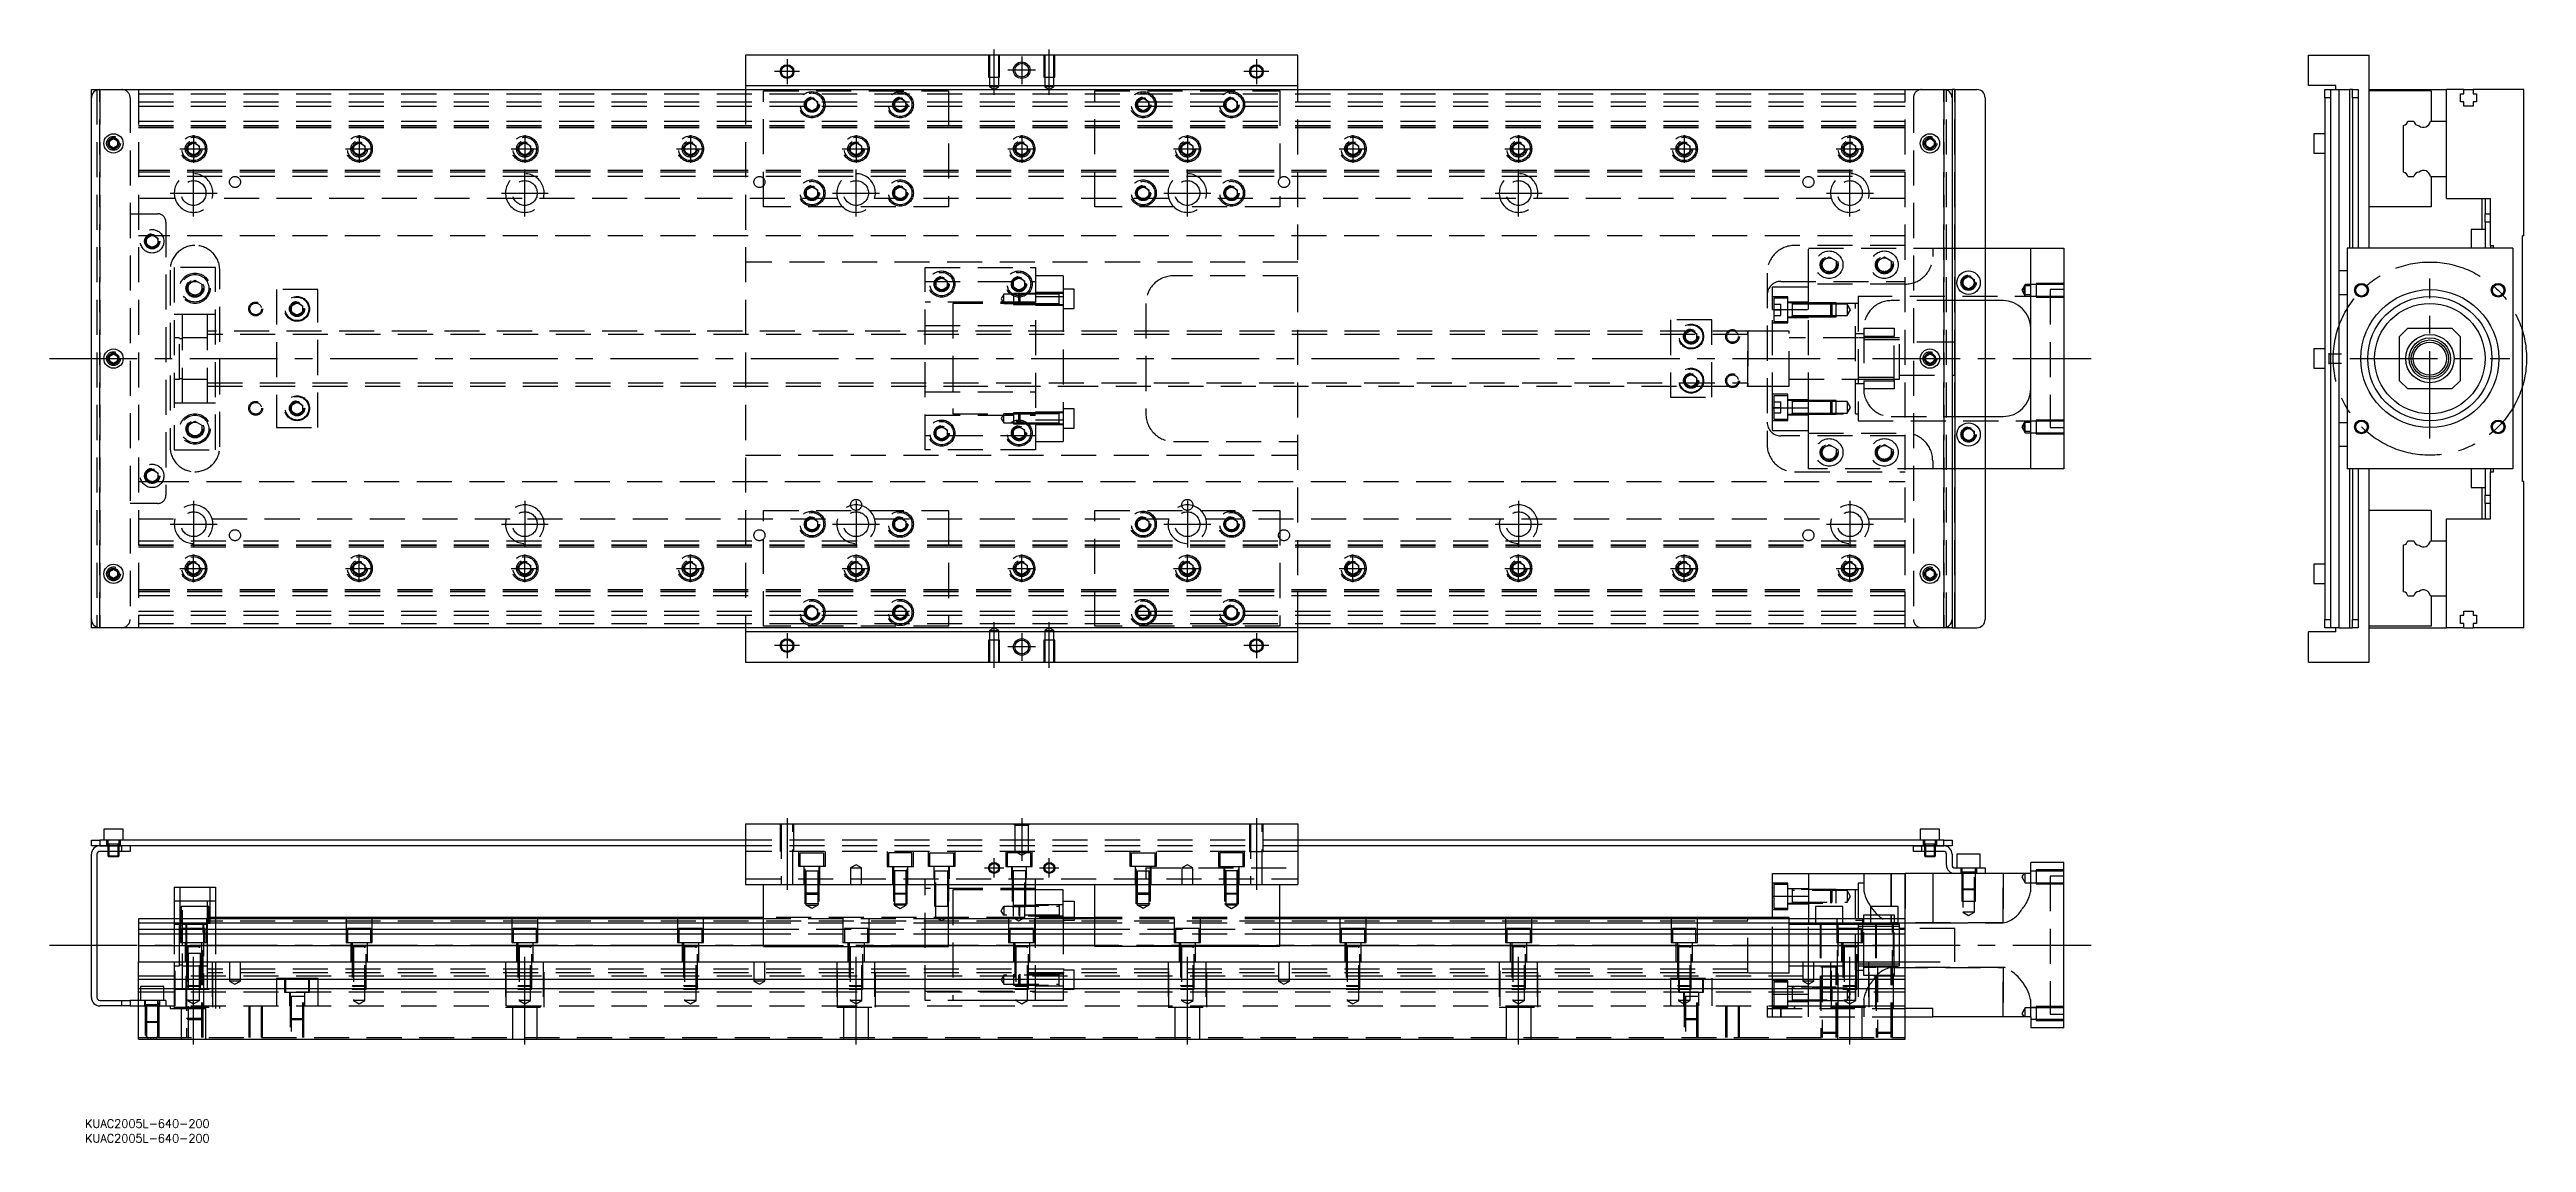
# Model space of a CAD drawing. Extents: x -36 to 861, y -312 to 84.
import ezdxf

# ---------------------------------------------------------------- set-up
doc = ezdxf.new("R2010")
doc.units = 0
doc.linetypes.add('CENTER', pattern=[50.8, 31.75, -6.35, 6.35, -6.35])
doc.linetypes.add('DASHED', pattern=[19.05, 12.7, -6.35])
doc.layers.get('0').update_dxf_attribs({"linetype": 'CONTINUOUS'})
doc.layers.add('CENTER', color=1, linetype='CENTER')
doc.styles.get("Standard").update_dxf_attribs({"font": 'txt.shx', "height": 3, "bigfont": 'bigfont.shx'})

# ---------------------------------------------------------------- blocks, each defined once
blk = doc.blocks.new('*U2')
at = {"color": 7, "linetype": 'CONTINUOUS'}
blk.add_text('KUAC2005L-640-200', height=3, dxfattribs=at).set_placement((-23.21, -306.4))
blk = doc.blocks.new('*U3')
at = {"color": 7, "linetype": 'CONTINUOUS'}
blk.add_text('KUAC2005L-640-200', height=3, dxfattribs=at).set_placement((-23.21, -311.74))

msp = doc.modelspace()

# ---------------------------------------------------------------- linework, layer by layer
at = {"color": 7, "linetype": 'CONTINUOUS'}
for p, q in [((416.09, 82.31), (216.09, 82.31)), ((216.09, 82.31), (216.09, 71.31)), ((416.09, 71.31), (416.09, 82.31)), ((782.19, 82.31), (804.19, 82.31)), ((782.19, 71.31), (782.19, 82.31)), ((804.19, 12.31), (804.19, 82.31)), ((-20.91, 66.81), (-20.91, 69.81)), ((-20.91, 69.81), (-17.91, 69.81)), ((-20.91, -122.19), (-20.91, 66.81)), ((-17.91, 69.81), (650.09, 69.81)), ((216.09, 71.31), (416.09, 71.31)), ((216.09, 71.31), (216.09, 69.81)), ((416.09, 69.81), (416.09, 71.31)), ((650.09, 69.81), (653.09, 69.81)), ((653.09, 69.81), (653.09, 66.81)), ((654.09, 69.81), (653.09, 69.81)), ((653.09, 66.81), (653.09, -122.19)), ((654.09, 69.81), (654.09, -125.19)), ((654.09, 69.81), (662.09, 69.81)), ((665.09, 66.81), (665.09, -122.19)), ((792.19, 71.31), (782.19, 71.31)), ((788.19, 69.81), (790.19, 69.81)), ((788.19, 66.81), (788.19, 69.81)), ((790.19, 66.81), (788.19, 66.81)), ((788.19, 66.81), (788.19, -122.19)), ((790.19, 69.81), (793.19, 69.81)), ((790.19, 69.81), (790.19, 66.81)), ((790.19, 66.81), (790.19, -122.19)), ((792.19, 69.81), (792.19, 71.31)), ((793.19, 69.81), (793.19, 4.06)), ((793.19, 69.81), (797.19, 69.81)), ((797.19, 12.31), (797.19, 69.81)), ((798.19, 69.81), (797.19, 69.81)), ((798.19, 69.81), (800.19, 69.81)), ((798.19, 66.81), (798.19, 69.81)), ((800.19, 66.81), (798.19, 66.81)), ((798.19, 66.81), (798.19, 12.31)), ((799.29, 66.81), (799.29, 66.81)), ((800.19, 69.81), (800.19, 66.81)), ((800.19, 66.81), (800.19, 12.31)), ((804.19, 69.81), (832.19, 69.81)), ((826.69, 69.31), (804.19, 69.31)), ((826.69, 69.31), (826.69, 58.31)), ((832.19, 58.31), (832.19, 69.81)), ((838.49, 69.81), (832.19, 69.81)), ((837.34, 68.31), (838.49, 68.31)), ((837.34, 65.31), (837.34, 68.31)), ((838.49, 65.31), (837.34, 65.31)), ((838.49, 69.81), (841.89, 69.81)), ((838.49, 68.31), (838.49, 69.81)), ((838.49, 63.81), (838.49, 65.31)), ((841.89, 63.81), (838.49, 63.81)), ((841.89, 69.81), (841.89, 68.31)), ((860.19, 69.81), (841.89, 69.81)), ((841.89, 68.31), (843.04, 68.31)), ((841.89, 65.31), (841.89, 63.81)), ((843.04, 65.31), (841.89, 65.31)), ((843.04, 68.31), (843.04, 65.31)), ((860.19, 16.81), (860.19, 69.81)), ((816.69, 39.85), (816.69, 56.77)), ((818.22, 58.31), (820.35, 58.31)), ((826.37, 58.31), (832.19, 58.31)), ((832.19, 38.31), (832.19, 58.31)), ((832.19, 38.31), (832.19, 58.31)), ((-14.41, 51.18), (-12.91, 52.04)), ((-14.41, 49.44), (-14.41, 51.18)), ((-12.91, 48.58), (-14.41, 49.44)), ((-12.91, 52.04), (-11.41, 51.18)), ((-11.41, 49.44), (-12.91, 48.58)), ((-11.41, 51.18), (-11.41, 49.44)), ((643.59, 51.18), (645.09, 52.04)), ((643.59, 49.44), (643.59, 51.18)), ((645.09, 48.58), (643.59, 49.44)), ((645.09, 52.04), (646.59, 51.18)), ((646.59, 49.44), (645.09, 48.58)), ((646.59, 51.18), (646.59, 49.44)), ((784.19, 53.81), (784.19, 50.31)), ((788.19, 53.81), (784.19, 53.81)), ((784.19, 50.31), (784.19, 46.81)), ((784.19, 46.81), (788.19, 46.81)), ((818.22, 38.31), (820.35, 38.31)), ((826.37, 38.31), (832.19, 38.31)), ((826.69, 38.31), (826.69, 27.31)), ((832.19, 30.31), (832.19, 38.31)), ((826.69, 27.31), (804.19, 27.31)), ((832.19, 30.31), (848.19, 30.31)), ((845.19, 19.06), (845.19, 30.31)), ((846.19, 30.31), (846.19, 24.81)), ((848.19, 13.31), (848.19, 30.31)), ((841.19, 19.06), (841.19, 14.81)), ((846.19, 19.06), (841.19, 19.06)), ((846.19, 24.81), (848.19, 24.81)), ((846.19, 21.81), (846.19, 24.81)), ((848.19, 21.81), (846.19, 21.81)), ((846.19, 21.81), (846.19, 12.31)), ((665.09, 12.31), (681.59, 12.31)), ((681.59, -67.69), (681.59, 12.31)), ((681.59, 12.31), (693.59, 12.31)), ((693.59, 12.31), (693.59, -67.69)), ((856.19, 12.31), (796.19, 12.31)), ((796.19, 12.31), (796.19, -67.69)), ((841.19, 14.81), (841.19, 12.31)), ((848.19, 13.31), (849.19, 13.31)), ((848.19, 13.31), (848.19, 12.31)), ((849.19, 12.31), (849.19, 13.31)), ((856.19, 12.31), (856.19, -67.69)), ((860.19, 16.81), (859.69, 16.81)), ((859.69, -72.19), (859.69, 16.81)), ((657.09, 0.96), (659.09, 2.12)), ((657.09, -1.34), (657.09, 0.96)), ((659.09, 2.12), (661.09, 0.96)), ((661.09, 0.96), (661.09, -1.34)), ((793.19, 4.06), (793.19, -0.19)), ((796.19, 4.06), (793.19, 4.06)), ((659.09, -2.5), (657.09, -1.34)), ((661.09, -1.34), (659.09, -2.5)), ((671.59, -6.69), (665.09, -6.69)), ((793.19, -0.19), (793.19, -4.44)), ((793.19, -4.44), (793.19, -50.94)), ((793.19, -4.44), (796.19, -4.44)), ((818.19, -16.69), (815.19, -19.69)), ((818.19, -16.69), (834.19, -16.69)), ((837.19, -19.69), (834.19, -16.69)), ((-14.41, -26.82), (-12.91, -25.96)), ((-14.41, -28.56), (-14.41, -26.82)), ((-12.91, -25.96), (-11.41, -26.82)), ((-11.41, -26.82), (-11.41, -28.56)), ((643.59, -26.82), (645.09, -25.96)), ((643.59, -28.56), (643.59, -26.82)), ((645.09, -25.96), (646.59, -26.82)), ((646.59, -26.82), (646.59, -28.56)), ((784.19, -24.19), (784.19, -27.69)), ((788.19, -24.19), (784.19, -24.19)), ((789.59, -25.69), (789.59, -26.27)), ((790.19, -26.04), (789.59, -26.04)), ((789.59, -26.27), (789.59, -27.69)), ((792.19, -26.04), (790.19, -26.04)), ((794.19, -26.04), (792.19, -26.04)), ((815.19, -35.69), (815.19, -19.69)), ((837.19, -19.69), (837.19, -35.69)), ((-12.91, -29.42), (-14.41, -28.56)), ((-11.41, -28.56), (-12.91, -29.42)), ((645.09, -29.42), (643.59, -28.56)), ((646.59, -28.56), (645.09, -29.42)), ((784.19, -27.69), (784.19, -31.19)), ((784.19, -31.19), (788.19, -31.19)), ((789.59, -27.69), (789.59, -29.1)), ((789.59, -29.1), (789.59, -29.69)), ((789.59, -29.34), (790.19, -29.34)), ((790.19, -29.34), (792.19, -29.34)), ((792.19, -29.34), (794.19, -29.34)), ((815.19, -35.69), (818.19, -38.69)), ((834.19, -38.69), (837.19, -35.69)), ((834.19, -38.69), (818.19, -38.69)), ((657.09, -54.04), (659.09, -52.88)), ((659.09, -52.88), (661.09, -54.04)), ((665.09, -48.69), (671.59, -48.69)), ((793.19, -50.94), (793.19, -55.19)), ((796.19, -50.94), (793.19, -50.94)), ((657.09, -56.34), (657.09, -54.04)), ((659.09, -57.5), (657.09, -56.34)), ((661.09, -56.34), (659.09, -57.5)), ((661.09, -54.04), (661.09, -56.34)), ((793.19, -55.19), (793.19, -59.44)), ((793.19, -59.44), (793.19, -125.19)), ((793.19, -59.44), (796.19, -59.44)), ((681.59, -67.69), (665.09, -67.69)), ((693.59, -67.69), (681.59, -67.69)), ((856.19, -67.69), (796.19, -67.69)), ((797.19, -125.19), (797.19, -67.69)), ((798.19, -67.69), (798.19, -122.19)), ((800.19, -67.69), (800.19, -122.19)), ((804.19, -137.69), (804.19, -67.69)), ((841.19, -67.69), (841.19, -70.19)), ((841.19, -70.19), (841.19, -74.44)), ((846.19, -67.69), (846.19, -77.19)), ((848.19, -67.69), (848.19, -68.69)), ((848.19, -85.69), (848.19, -68.69)), ((848.19, -68.69), (849.19, -68.69)), ((849.19, -68.69), (849.19, -67.69)), ((841.19, -74.44), (846.19, -74.44)), ((845.19, -85.69), (845.19, -74.44)), ((846.19, -77.19), (848.19, -77.19)), ((846.19, -80.19), (846.19, -77.19)), ((848.19, -80.19), (846.19, -80.19)), ((846.19, -80.19), (846.19, -85.69)), ((860.19, -72.19), (859.69, -72.19)), ((860.19, -125.19), (860.19, -72.19)), ((826.69, -82.69), (804.19, -82.69)), ((826.69, -82.69), (826.69, -93.69)), ((832.19, -93.69), (832.19, -85.69)), ((832.19, -85.69), (848.19, -85.69)), ((816.69, -112.15), (816.69, -95.23)), ((818.22, -93.69), (820.35, -93.69)), ((826.37, -93.69), (832.19, -93.69)), ((832.19, -113.69), (832.19, -93.69)), ((832.19, -113.69), (832.19, -93.69)), ((-14.41, -104.82), (-12.91, -103.96)), ((-14.41, -106.56), (-14.41, -104.82)), ((-12.91, -107.42), (-14.41, -106.56)), ((-12.91, -103.96), (-11.41, -104.82)), ((-11.41, -106.56), (-12.91, -107.42)), ((-11.41, -104.82), (-11.41, -106.56)), ((643.59, -104.82), (645.09, -103.96)), ((643.59, -106.56), (643.59, -104.82)), ((645.09, -107.42), (643.59, -106.56)), ((645.09, -103.96), (646.59, -104.82)), ((646.59, -106.56), (645.09, -107.42)), ((646.59, -104.82), (646.59, -106.56)), ((784.19, -102.19), (784.19, -105.69)), ((788.19, -102.19), (784.19, -102.19)), ((784.19, -105.69), (784.19, -109.19)), ((784.19, -109.19), (788.19, -109.19)), ((818.22, -113.69), (820.35, -113.69)), ((826.37, -113.69), (832.19, -113.69)), ((826.69, -113.69), (826.69, -124.69)), ((832.19, -125.19), (832.19, -113.69)), ((-20.91, -125.19), (-20.91, -122.19)), ((-17.91, -125.19), (-20.91, -125.19)), ((650.09, -125.19), (-17.91, -125.19)), ((216.09, -125.19), (216.09, -126.69)), ((416.09, -126.69), (416.09, -125.19)), ((653.09, -125.19), (650.09, -125.19)), ((653.09, -122.19), (653.09, -125.19)), ((653.09, -125.19), (654.09, -125.19)), ((654.09, -125.19), (662.09, -125.19)), ((788.19, -122.19), (790.19, -122.19)), ((788.19, -125.19), (788.19, -122.19)), ((790.19, -125.19), (788.19, -125.19)), ((790.19, -122.19), (790.19, -125.19)), ((793.19, -125.19), (790.19, -125.19)), ((792.19, -126.69), (792.19, -125.19)), ((793.19, -125.19), (797.19, -125.19)), ((797.19, -125.19), (798.19, -125.19)), ((798.19, -122.19), (800.19, -122.19)), ((798.19, -125.19), (798.19, -122.19)), ((800.19, -125.19), (798.19, -125.19)), ((800.19, -122.19), (800.19, -125.19)), ((826.69, -124.69), (804.19, -124.69)), ((804.19, -125.19), (832.19, -125.19)), ((838.49, -125.19), (832.19, -125.19)), ((837.34, -120.69), (838.49, -120.69)), ((837.34, -123.69), (837.34, -120.69)), ((838.49, -123.69), (837.34, -123.69)), ((838.49, -119.19), (841.89, -119.19)), ((838.49, -120.69), (838.49, -119.19)), ((838.49, -125.19), (838.49, -123.69)), ((838.49, -125.19), (841.89, -125.19)), ((841.89, -119.19), (841.89, -120.69)), ((841.89, -120.69), (843.04, -120.69)), ((841.89, -123.69), (841.89, -125.19)), ((843.04, -123.69), (841.89, -123.69)), ((860.19, -125.19), (841.89, -125.19)), ((843.04, -120.69), (843.04, -123.69)), ((416.09, -126.69), (216.09, -126.69)), ((216.09, -126.69), (216.09, -137.69)), ((416.09, -137.69), (416.09, -126.69)), ((782.19, -137.69), (782.19, -126.69)), ((792.19, -126.69), (782.19, -126.69)), ((216.09, -137.69), (416.09, -137.69)), ((782.19, -137.69), (804.19, -137.69)), ((216.09, -196.24), (216.09, -218.24)), ((216.09, -196.24), (416.09, -196.24)), ((416.09, -196.24), (416.09, -218.24)), ((-20.91, -204.24), (-20.91, -202.24)), ((-20.91, -202.24), (-17.91, -202.24)), ((-17.91, -204.24), (-20.91, -204.24)), ((-17.91, -202.24), (-17.91, -204.24)), ((216.09, -202.24), (-17.91, -202.24)), ((-9.91, -204.24), (-17.91, -204.24)), ((-17.91, -204.24), (-9.91, -204.24)), ((-9.91, -206.24), (-17.91, -206.24)), ((-9.41, -198.24), (-16.41, -198.24)), ((-16.41, -198.24), (-16.41, -202.24)), ((-14.91, -206.24), (-14.91, -207.89)), ((-14.56, -206.24), (-14.56, -208.24)), ((-11.26, -208.24), (-11.26, -206.24)), ((-10.91, -207.89), (-10.91, -206.24)), ((216.09, -204.24), (-9.91, -204.24)), ((-9.91, -206.24), (-9.91, -204.24)), ((-6.91, -206.24), (-9.91, -206.24)), ((-9.41, -202.24), (-9.41, -198.24)), ((-6.91, -204.24), (-6.91, -206.24)), ((650.09, -202.24), (416.09, -202.24)), ((642.09, -204.24), (416.09, -204.24)), ((639.09, -206.24), (639.09, -204.24)), ((642.09, -206.24), (639.09, -206.24)), ((648.59, -198.24), (641.59, -198.24)), ((641.59, -198.24), (641.59, -202.24)), ((642.09, -204.24), (642.09, -206.24)), ((642.09, -204.24), (650.09, -204.24)), ((650.09, -204.24), (642.09, -204.24)), ((650.09, -206.24), (642.09, -206.24)), ((643.09, -206.24), (643.09, -207.89)), ((643.44, -206.24), (643.44, -208.24)), ((646.74, -208.24), (646.74, -206.24)), ((647.09, -207.89), (647.09, -206.24)), ((648.59, -202.24), (648.59, -198.24)), ((650.09, -204.24), (650.09, -202.24)), ((650.09, -202.24), (653.09, -202.24)), ((653.09, -204.24), (650.09, -204.24)), ((653.09, -202.24), (653.09, -204.24)), ((-20.91, -259.24), (-20.91, -207.24)), ((-18.91, -207.24), (-18.91, -259.24)), ((-14.91, -207.89), (-10.91, -207.89)), ((-14.91, -207.89), (-14.56, -208.24)), ((-11.26, -208.24), (-14.56, -208.24)), ((-11.26, -208.24), (-10.91, -207.89)), ((588.09, -214.24), (601.09, -214.24)), ((588.09, -222.46), (588.09, -214.24)), ((601.09, -214.24), (636.09, -214.24)), ((601.09, -214.24), (601.09, -230.74)), ((636.09, -230.74), (636.09, -214.24)), ((646.09, -214.24), (636.09, -214.24)), ((643.09, -207.89), (647.09, -207.89)), ((643.09, -207.89), (643.44, -208.24)), ((646.74, -208.24), (643.44, -208.24)), ((654.09, -214.24), (646.09, -214.24)), ((646.09, -214.24), (646.09, -232.24)), ((646.74, -208.24), (647.09, -207.89)), ((651.09, -211.24), (651.09, -207.24)), ((653.09, -207.24), (653.09, -211.24)), ((654.09, -212.24), (662.09, -212.24)), ((662.09, -214.24), (654.09, -214.24)), ((663.34, -207.24), (654.84, -207.24)), ((654.84, -207.24), (654.84, -212.24)), ((662.09, -214.24), (662.09, -212.24)), ((662.09, -212.24), (665.09, -212.24)), ((665.09, -214.24), (662.09, -214.24)), ((663.34, -212.24), (663.34, -207.24)), ((665.09, -212.24), (665.09, -214.24)), ((681.59, -214.24), (665.09, -214.24)), ((693.59, -210.24), (681.59, -210.24)), ((681.59, -214.24), (681.59, -210.24)), ((693.59, -270.24), (693.59, -210.24)), ((9.09, -219.24), (24.09, -219.24)), ((9.09, -219.24), (9.09, -230.74)), ((24.09, -219.24), (24.09, -230.74)), ((216.09, -218.24), (416.09, -218.24)), ((222.59, -240.74), (222.59, -218.24)), ((289.59, -240.74), (289.59, -218.24)), ((321.09, -230.74), (321.09, -218.24)), ((331.09, -220.24), (321.09, -220.24)), ((321.09, -230.74), (321.09, -220.24)), ((331.09, -230.74), (331.09, -220.24)), ((331.09, -224.24), (335.09, -224.24)), ((335.09, -224.24), (335.09, -230.74)), ((342.59, -240.74), (342.59, -218.24)), ((409.59, -240.74), (409.59, -218.24)), ((588.09, -222.46), (601.09, -222.46)), ((588.09, -230.74), (588.09, -222.46)), ((222.59, -230.74), (-3.91, -230.74)), ((-3.91, -230.74), (-3.91, -232.28)), ((222.59, -232.28), (-3.91, -232.28)), ((-3.91, -232.28), (-3.91, -234.4)), ((222.59, -230.24), (24.09, -230.24)), ((342.59, -230.74), (289.59, -230.74)), ((342.59, -232.28), (289.59, -232.28)), ((335.09, -230.24), (342.59, -230.24)), ((579.09, -230.24), (409.59, -230.24)), ((636.09, -230.74), (409.59, -230.74)), ((636.09, -232.28), (409.59, -232.28)), ((579.09, -230.24), (579.08, -230.24)), ((579.09, -230.24), (579.09, -230.74)), ((579.09, -230.24), (579.09, -230.74)), ((579.09, -230.74), (579.09, -230.24)), ((579.09, -230.24), (579.09, -230.24)), ((588.09, -230.24), (579.09, -230.24)), ((579.09, -230.24), (579.09, -230.24)), ((613.59, -226.24), (603.59, -226.24)), ((603.59, -226.24), (603.59, -230.74)), ((613.59, -230.74), (613.59, -226.24)), ((619.09, -232.74), (619.09, -247.74)), ((633.59, -226.24), (623.59, -226.24)), ((623.59, -226.24), (623.59, -230.74)), ((633.59, -230.74), (633.59, -226.24)), ((636.09, -274.24), (636.09, -230.74)), ((646.09, -232.24), (636.09, -232.24)), ((-3.91, -234.4), (222.59, -234.4)), ((-3.91, -234.4), (-3.91, -236.31)), ((222.59, -236.31), (-3.91, -236.31)), ((-3.91, -236.31), (-3.91, -240.42)), ((-3.91, -240.42), (-3.91, -246.24)), ((222.59, -240.42), (-3.91, -240.42)), ((222.59, -240.74), (289.59, -240.74)), ((289.59, -234.4), (342.59, -234.4)), ((342.59, -236.31), (289.59, -236.31)), ((342.59, -240.42), (289.59, -240.42)), ((409.59, -240.74), (342.59, -240.74)), ((409.59, -234.4), (636.09, -234.4)), ((636.09, -236.31), (409.59, -236.31)), ((636.09, -240.42), (409.59, -240.42)), ((621.09, -233.49), (619.09, -233.49)), ((619.09, -240.24), (619.09, -247.74)), ((625.59, -233.49), (621.09, -233.49)), ((631.59, -233.49), (625.59, -233.49)), ((632.09, -233.49), (631.59, -233.49)), ((634.09, -233.49), (632.09, -233.49)), ((-3.91, -252.54), (-3.91, -246.24)), ((-3.91, -246.24), (636.09, -246.24)), ((619.09, -246.99), (634.09, -246.99)), ((-3.91, -252.54), (636.09, -252.54)), ((-3.91, -255.94), (-3.91, -252.54)), ((-3.91, -274.24), (-3.91, -255.94)), ((-3.91, -255.94), (636.09, -255.94)), ((-17.91, -260.24), (-9.91, -260.24)), ((-9.91, -262.24), (-17.91, -262.24)), ((-9.91, -262.24), (-9.91, -260.24)), ((-9.91, -260.24), (-6.91, -260.24)), ((-6.91, -262.24), (-9.91, -262.24)), ((-6.91, -260.24), (-6.91, -262.24)), ((-3.91, -260.24), (-6.91, -260.24)), ((-6.91, -262.24), (-3.91, -262.24)), ((646.09, -263.24), (636.09, -263.24)), ((636.09, -266.24), (646.09, -266.24)), ((646.09, -266.24), (646.09, -263.24)), ((681.59, -266.24), (646.09, -266.24)), ((681.59, -266.24), (681.59, -270.24)), ((-3.91, -274.24), (636.09, -274.24)), ((693.59, -270.24), (681.59, -270.24))]:
    msp.add_line(p, q, dxfattribs=at)
at = {"color": 3, "linetype": 'DASHED'}
for p, q in [((304.09, 82.31), (304.09, 74.31)), ((304.44, 82.31), (304.44, 74.31)), ((307.74, 74.31), (307.74, 82.31)), ((308.09, 74.31), (308.09, 82.31)), ((324.09, 82.31), (324.09, 74.31)), ((324.44, 82.31), (324.44, 74.31)), ((327.74, 74.31), (327.74, 82.31)), ((328.09, 74.31), (328.09, 82.31)), ((304.09, 74.31), (308.09, 74.31)), ((304.44, 74.31), (304.44, 70.81)), ((307.74, 70.81), (307.74, 74.31)), ((324.09, 74.31), (328.09, 74.31)), ((324.44, 74.31), (324.44, 70.81)), ((327.74, 70.81), (327.74, 74.31)), ((-18.91, 69.81), (-18.91, -125.19)), ((-17.91, 69.81), (-17.91, -125.19)), ((-17.91, -125.19), (-17.91, 69.81)), ((-17.91, -125.19), (-17.91, 69.81)), ((-17.91, 69.81), (-17.91, -125.19)), ((-6.91, 66.81), (-6.91, -122.19)), ((-3.91, 69.81), (-3.91, -125.19)), ((-3.91, 68.31), (636.09, 68.31)), ((-3.91, 65.31), (636.09, 65.31)), ((-3.91, 63.81), (636.09, 63.81)), ((216.09, 69.81), (216.09, -125.19)), ((222.59, 69.31), (289.59, 69.31)), ((222.59, 27.31), (222.59, 69.31)), ((238.09, 65.46), (240.09, 66.62)), ((238.09, 63.16), (238.09, 65.46)), ((240.09, 62), (238.09, 63.16)), ((240.09, 66.62), (242.09, 65.46)), ((242.09, 63.16), (240.09, 62)), ((242.09, 65.46), (242.09, 63.16)), ((242.57, 64.6), (242.59, 64.31)), ((270.09, 65.46), (272.09, 66.62)), ((270.09, 63.16), (270.09, 65.46)), ((272.09, 62), (270.09, 63.16)), ((272.09, 66.62), (274.09, 65.46)), ((274.09, 63.16), (272.09, 62)), ((274.09, 65.46), (274.09, 63.16)), ((274.57, 64.6), (274.59, 64.31)), ((289.59, 69.31), (289.59, 27.31)), ((307.74, 70.81), (304.44, 70.81)), ((304.44, 70.81), (306.09, 69.86)), ((306.09, 69.86), (307.74, 70.81)), ((327.74, 70.81), (324.44, 70.81)), ((324.44, 70.81), (326.09, 69.86)), ((326.09, 69.86), (327.74, 70.81)), ((342.59, 69.31), (409.59, 69.31)), ((342.59, 27.31), (342.59, 69.31)), ((357.59, 64.31), (357.6, 64.61)), ((358.09, 65.46), (360.09, 66.62)), ((358.09, 63.16), (358.09, 65.46)), ((360.09, 62), (358.09, 63.16)), ((360.09, 66.62), (362.09, 65.46)), ((362.09, 63.16), (360.09, 62)), ((362.09, 65.46), (362.09, 63.16)), ((389.59, 64.31), (389.6, 64.56)), ((390.09, 65.46), (392.09, 66.62)), ((390.09, 63.16), (390.09, 65.46)), ((392.09, 62), (390.09, 63.16)), ((392.09, 66.62), (394.09, 65.46)), ((394.09, 63.16), (392.09, 62)), ((394.09, 65.46), (394.09, 63.16)), ((409.59, 69.31), (409.59, 27.31)), ((416.09, -125.19), (416.09, 69.81)), ((636.09, -125.19), (636.09, 69.81)), ((639.09, 66.81), (639.09, -122.19)), ((650.09, -125.19), (650.09, 69.81)), ((650.09, 69.81), (650.09, -125.19)), ((651.09, -125.19), (651.09, 69.81)), ((654.09, -125.19), (654.09, 69.81)), ((-3.91, 58.31), (636.09, 58.31)), ((-3.91, 56.77), (636.09, 56.77)), ((-3.91, 56.71), (636.09, 56.71)), ((-3.91, 56.11), (636.09, 56.11)), ((-10.94, 50.64), (-10.91, 50.31)), ((13.59, 48.31), (13.62, 48.72)), ((14.09, 49.46), (16.09, 50.62)), ((14.09, 47.16), (14.09, 49.46)), ((16.09, 46), (14.09, 47.16)), ((16.09, 50.62), (18.09, 49.46)), ((18.09, 47.16), (16.09, 46)), ((18.09, 49.46), (18.09, 47.16)), ((73.59, 48.31), (73.62, 48.72)), ((74.09, 49.46), (76.09, 50.62)), ((74.09, 47.16), (74.09, 49.46)), ((76.09, 46), (74.09, 47.16)), ((76.09, 50.62), (78.09, 49.46)), ((78.09, 47.16), (76.09, 46)), ((78.09, 49.46), (78.09, 47.16)), ((134.09, 49.46), (136.09, 50.62)), ((134.09, 47.16), (134.09, 49.46)), ((136.09, 46), (134.09, 47.16)), ((136.09, 50.62), (138.09, 49.46)), ((138.09, 47.16), (136.09, 46)), ((138.09, 49.46), (138.09, 47.16)), ((138.57, 48.6), (138.59, 48.31)), ((193.59, 48.31), (193.62, 48.72)), ((194.09, 49.46), (196.09, 50.62)), ((194.09, 47.16), (194.09, 49.46)), ((196.09, 46), (194.09, 47.16)), ((196.09, 50.62), (198.09, 49.46)), ((198.09, 47.16), (196.09, 46)), ((198.09, 49.46), (198.09, 47.16)), ((254.09, 49.46), (256.09, 50.62)), ((254.09, 47.16), (254.09, 49.46)), ((256.09, 46), (254.09, 47.16)), ((256.09, 50.62), (258.09, 49.46)), ((258.09, 47.16), (256.09, 46)), ((258.09, 49.46), (258.09, 47.16)), ((258.57, 48.6), (258.59, 48.31)), ((313.59, 48.31), (313.62, 48.72)), ((314.09, 49.46), (316.09, 50.62)), ((314.09, 47.16), (314.09, 49.46)), ((316.09, 46), (314.09, 47.16)), ((316.09, 50.62), (318.09, 49.46)), ((318.09, 47.16), (316.09, 46)), ((318.09, 49.46), (318.09, 47.16)), ((373.59, 48.31), (373.62, 48.72)), ((374.09, 49.46), (376.09, 50.62)), ((374.09, 47.16), (374.09, 49.46)), ((376.09, 46), (374.09, 47.16)), ((376.09, 50.62), (378.09, 49.46)), ((378.09, 47.16), (376.09, 46)), ((378.09, 49.46), (378.09, 47.16)), ((433.59, 48.31), (433.62, 48.72)), ((434.09, 49.46), (436.09, 50.62)), ((434.09, 47.16), (434.09, 49.46)), ((436.09, 46), (434.09, 47.16)), ((436.09, 50.62), (438.09, 49.46)), ((438.09, 47.16), (436.09, 46)), ((438.09, 49.46), (438.09, 47.16)), ((493.59, 48.31), (493.62, 48.72)), ((494.09, 49.46), (496.09, 50.62)), ((494.09, 47.16), (494.09, 49.46)), ((496.09, 46), (494.09, 47.16)), ((496.09, 50.62), (498.09, 49.46)), ((498.09, 47.16), (496.09, 46)), ((498.09, 49.46), (498.09, 47.16)), ((553.59, 48.31), (553.62, 48.72)), ((554.09, 49.46), (556.09, 50.62)), ((554.09, 47.16), (554.09, 49.46)), ((556.09, 46), (554.09, 47.16)), ((556.09, 50.62), (558.09, 49.46)), ((558.09, 47.16), (556.09, 46)), ((558.09, 49.46), (558.09, 47.16)), ((614.09, 49.46), (616.09, 50.62)), ((614.09, 47.16), (614.09, 49.46)), ((616.09, 46), (614.09, 47.16)), ((616.09, 50.62), (618.09, 49.46)), ((618.09, 47.16), (616.09, 46)), ((618.09, 49.46), (618.09, 47.16)), ((618.57, 48.6), (618.59, 48.31)), ((647.06, 50.64), (647.09, 50.31)), ((636.09, 40.51), (-3.91, 40.51)), ((636.09, 39.91), (-3.91, 39.91)), ((636.09, 39.85), (-3.91, 39.85)), ((636.09, 38.31), (-3.91, 38.31)), ((9.38, 30.31), (-3.91, 30.31)), ((249.38, 30.31), (22.79, 30.31)), ((289.59, 27.31), (222.59, 27.31)), ((238.09, 33.46), (240.09, 34.62)), ((238.09, 31.16), (238.09, 33.46)), ((240.09, 30), (238.09, 31.16)), ((240.09, 34.62), (242.09, 33.46)), ((242.09, 31.16), (240.09, 30)), ((242.09, 33.46), (242.09, 31.16)), ((242.57, 32.6), (242.59, 32.31)), ((369.38, 30.31), (262.79, 30.31)), ((270.09, 33.46), (272.09, 34.62)), ((270.09, 31.16), (270.09, 33.46)), ((272.09, 30), (270.09, 31.16)), ((272.09, 34.62), (274.09, 33.46)), ((274.09, 31.16), (272.09, 30)), ((274.09, 33.46), (274.09, 31.16)), ((274.57, 32.6), (274.59, 32.31)), ((409.59, 27.31), (342.59, 27.31)), ((358.09, 33.46), (360.09, 34.62)), ((358.09, 31.16), (358.09, 33.46)), ((360.09, 30), (358.09, 31.16)), ((360.09, 34.62), (362.09, 33.46)), ((362.09, 31.16), (360.09, 30)), ((362.09, 33.46), (362.09, 31.16)), ((362.57, 32.6), (362.59, 32.31)), ((609.38, 30.31), (382.79, 30.31)), ((389.59, 32.31), (389.6, 32.56)), ((390.09, 33.46), (392.09, 34.62)), ((390.09, 31.16), (390.09, 33.46)), ((392.09, 30), (390.09, 31.16)), ((392.09, 34.62), (394.09, 33.46)), ((394.09, 31.16), (392.09, 30)), ((394.09, 33.46), (394.09, 31.16)), ((636.09, 30.31), (622.79, 30.31)), ((-6.91, 24.81), (3.09, 24.81)), ((6.09, 21.81), (6.09, -77.19)), ((0.44, 16.81), (-3.91, 16.81)), ((-1.41, 14.81), (-1.38, 15.22)), ((-0.91, 15.96), (1.09, 17.12)), ((-0.91, 13.66), (-0.91, 15.96)), ((1.09, 12.5), (-0.91, 13.66)), ((1.09, 17.12), (3.09, 15.96)), ((3.09, 13.66), (1.09, 12.5)), ((636.09, 16.81), (1.73, 16.81)), ((3.09, 15.96), (3.09, 13.66)), ((636.09, 13.31), (596.09, 13.31)), ((601.09, -0.69), (601.09, 12.31)), ((601.09, 12.31), (646.09, 12.31)), ((606.09, 7.75), (608.59, 9.2)), ((608.59, 9.2), (611.09, 7.75)), ((626.09, 7.75), (628.59, 9.2)), ((628.59, 9.2), (631.09, 7.75)), ((646.09, 12.31), (646.09, 9.31)), ((646.09, 12.31), (653.09, 12.31)), ((653.09, 12.31), (665.09, 12.31)), ((7.59, 4.31), (7.59, -59.69)), ((24.09, 5.31), (9.09, 5.31)), ((9.09, 5.31), (9.09, -60.69)), ((14.09, -0.75), (16.59, 0.7)), ((16.59, 0.7), (19.09, -0.75)), ((24.09, -60.69), (24.09, 5.31)), ((25.59, -59.69), (25.59, 4.31)), ((416.09, 7.31), (216.09, 7.31)), ((281.09, 5.31), (321.09, 5.31)), ((281.09, -60.69), (281.09, 5.31)), ((281.09, 0.31), (321.09, 0.31)), ((285.09, 0.46), (287.09, 1.62)), ((285.09, -1.84), (285.09, 0.46)), ((287.09, 1.62), (289.09, 0.46)), ((289.09, 0.46), (289.09, -1.84)), ((313.09, 0.46), (315.09, 1.62)), ((313.09, -1.84), (313.09, 0.46)), ((315.09, 1.62), (317.09, 0.46)), ((317.09, 0.46), (317.09, -1.84)), ((321.09, 5.31), (321.09, -60.69)), ((331.09, 2.31), (321.09, 2.31)), ((331.09, 2.31), (331.09, -5.33)), ((416.09, 2.31), (371.09, 2.31)), ((586.09, 3.31), (586.09, -58.69)), ((591.09, 0.31), (636.09, 0.31)), ((606.09, 4.87), (606.09, 7.75)), ((608.59, 3.42), (606.09, 4.87)), ((611.09, 4.87), (608.59, 3.42)), ((611.09, 7.75), (611.09, 4.87)), ((611.56, 6.67), (611.59, 6.31)), ((626.09, 4.87), (626.09, 7.75)), ((628.59, 3.42), (626.09, 4.87)), ((631.09, 4.87), (628.59, 3.42)), ((631.09, 7.75), (631.09, 4.87)), ((631.56, 6.67), (631.59, 6.31)), ((661.57, 0.1), (661.59, -0.19)), ((13.59, -2.19), (13.61, -1.84)), ((14.09, -3.63), (14.09, -0.75)), ((16.59, -5.08), (14.09, -3.63)), ((19.09, -3.63), (16.59, -5.08)), ((19.09, -0.75), (19.09, -3.63)), ((46.09, -2.69), (46.09, -52.69)), ((61.09, -2.69), (46.09, -2.69)), ((51.59, -8.54), (53.59, -7.38)), ((51.59, -10.84), (51.59, -8.54)), ((53.59, -7.38), (55.59, -8.54)), ((55.59, -8.54), (55.59, -10.84)), ((61.09, -52.69), (61.09, -2.69)), ((321.09, -7.19), (281.09, -7.19)), ((287.09, -3), (285.09, -1.84)), ((289.09, -1.84), (287.09, -3)), ((289.57, -0.4), (289.59, -0.69)), ((291.09, -7.69), (291.09, -47.69)), ((321.09, -7.69), (291.09, -7.69)), ((309.59, -4.39), (308.63, -6.04)), ((308.63, -6.04), (309.59, -7.69)), ((309.59, -7.69), (309.59, -4.39)), ((313.09, -4.39), (309.59, -4.39)), ((309.59, -7.69), (313.09, -7.69)), ((315.09, -3), (313.09, -1.84)), ((313.09, -4.04), (313.09, -8.04)), ((315.44, -4.04), (313.09, -4.04)), ((315.09, -4.39), (313.09, -4.39)), ((313.09, -7.69), (315.09, -7.69)), ((313.09, -8.04), (315.44, -8.04)), ((317.09, -1.84), (315.09, -3)), ((315.44, -4.04), (315.09, -4.39)), ((315.09, -7.69), (315.09, -4.39)), ((321.09, -4.39), (315.09, -4.39)), ((321.09, -4.39), (315.09, -4.39)), ((315.09, -7.69), (321.09, -7.69)), ((315.09, -7.69), (315.44, -8.04)), ((315.09, -7.69), (321.09, -7.69)), ((315.44, -4.04), (315.44, -8.04)), ((321.09, -4.04), (315.44, -4.04)), ((321.09, -4.04), (315.44, -4.04)), ((315.44, -8.04), (321.09, -8.04)), ((315.44, -8.04), (321.09, -8.04)), ((317.57, -0.4), (317.59, -0.69)), ((331.09, -3.79), (321.09, -3.79)), ((329.69, -4.04), (321.09, -4.04)), ((329.69, -4.39), (321.09, -4.39)), ((331.09, -5.33), (321.09, -5.33)), ((321.09, -7.69), (329.69, -7.69)), ((321.09, -8.04), (329.69, -8.04)), ((321.09, -8.29), (331.09, -8.29)), ((331.09, -4.04), (329.68, -4.04)), ((329.68, -8.04), (331.09, -8.04)), ((329.69, -8.04), (329.69, -4.04)), ((329.69, -4.39), (329.69, -4.04)), ((329.69, -4.26), (329.69, -4.04)), ((329.69, -4.04), (329.69, -4.26)), ((329.69, -8.04), (329.69, -7.69)), ((329.69, -8.04), (329.69, -7.82)), ((329.69, -7.82), (329.69, -8.04)), ((335.09, -2.54), (331.09, -2.54)), ((331.09, -5.33), (331.09, -50.05)), ((335.09, -9.54), (335.09, -2.54)), ((361.09, -7.69), (361.09, -47.69)), ((588.09, -9.91), (588.09, -1.69)), ((588.09, -1.69), (601.09, -1.69)), ((593.59, -5.26), (588.09, -5.26)), ((588.59, -5.76), (588.59, -14.26)), ((593.59, -5.76), (588.59, -5.76)), ((588.59, -8.01), (591.09, -8.01)), ((591.09, -10.01), (591.09, -8.01)), ((593.59, -14.76), (593.59, -5.26)), ((601.09, -7.26), (593.59, -7.26)), ((595.19, -7.51), (593.59, -7.51)), ((601.09, -7.51), (595.18, -7.51)), ((595.19, -7.51), (595.19, -12.51)), ((595.19, -7.51), (595.19, -7.77)), ((595.19, -7.77), (595.19, -7.51)), ((595.19, -7.77), (595.19, -12.25)), ((601.09, -7.91), (595.19, -7.91)), ((601.09, -9.91), (601.09, -0.69)), ((636.09, -0.69), (601.09, -0.69)), ((601.09, -9.91), (601.09, -1.69)), ((609.19, -7.51), (601.09, -7.51)), ((609.19, -7.51), (601.09, -7.51)), ((618.09, -7.69), (601.09, -7.69)), ((618.09, -7.69), (601.09, -7.69)), ((609.59, -7.91), (601.09, -7.91)), ((609.59, -7.91), (601.09, -7.91)), ((609.19, -12.51), (609.19, -7.51)), ((611.09, -7.51), (609.19, -7.51)), ((609.59, -7.91), (609.19, -7.51)), ((609.59, -7.91), (609.59, -12.11)), ((611.09, -7.91), (609.59, -7.91)), ((611.09, -12.51), (611.09, -7.51)), ((615.09, -7.91), (611.09, -7.91)), ((615.09, -7.91), (615.09, -12.11)), ((616.3, -10.01), (615.09, -7.91)), ((618.09, -47.69), (618.09, -7.69)), ((619.09, -7.69), (618.09, -7.69)), ((619.09, -5.19), (619.09, -50.19)), ((688.59, -5.19), (619.09, -5.19)), ((653.09, -6.69), (631.09, -6.69)), ((665.09, -6.69), (653.09, -6.69)), ((679.59, -0.84), (678.37, -2.94)), ((678.37, -2.94), (679.59, -5.04)), ((679.1, -2.78), (679.15, -2.46)), ((679.15, -2.46), (679.25, -2.08)), ((679.25, -2.08), (679.39, -1.7)), ((679.39, -1.7), (679.59, -1.25)), ((683.59, -0.84), (679.59, -0.84)), ((679.59, -1.25), (679.59, -0.84)), ((679.59, -4.63), (679.59, -1.25)), ((679.59, -1.25), (681.59, -1.25)), ((679.59, -5.04), (679.59, -4.63)), ((681.59, -4.63), (679.59, -4.63)), ((679.59, -5.04), (683.59, -5.04)), ((683.59, -0.44), (683.59, -5.44)), ((693.59, -0.44), (683.59, -0.44)), ((693.59, -0.84), (683.59, -0.84)), ((683.59, -5.04), (693.59, -5.04)), ((683.59, -5.44), (693.59, -5.44)), ((688.59, -2.69), (688.59, -52.69)), ((693.59, -2.69), (688.59, -2.69)), ((12.09, -11.69), (9.09, -11.69)), ((12.09, -43.69), (12.09, -11.69)), ((21.09, -11.69), (12.09, -11.69)), ((21.09, -11.69), (12.09, -11.69)), ((21.09, -43.69), (21.09, -11.69)), ((24.09, -11.69), (21.09, -11.69)), ((291.09, -17.69), (21.09, -17.69)), ((53.59, -12), (51.59, -10.84)), ((55.59, -10.84), (53.59, -12)), ((56.07, -9.4), (56.09, -9.69)), ((281.09, -15.69), (321.09, -15.69)), ((331.09, -17.69), (291.09, -17.69)), ((331.09, -17.69), (291.09, -17.69)), ((331.09, -17.69), (291.09, -17.69)), ((331.09, -9.54), (335.09, -9.54)), ((579.09, -17.69), (331.09, -17.69)), ((551.09, -13.69), (551.09, -41.69)), ((566.09, -13.69), (551.09, -13.69)), ((556.59, -18.54), (558.59, -17.38)), ((558.59, -17.38), (560.59, -18.54)), ((566.09, -41.69), (566.09, -13.69)), ((588.09, -17.69), (579.08, -17.69)), ((579.09, -17.69), (579.09, -37.69)), ((579.09, -17.69), (579.09, -37.69)), ((579.09, -37.69), (579.09, -17.69)), ((579.09, -17.69), (579.09, -18.74)), ((588.09, -9.91), (601.09, -9.91)), ((588.09, -45.47), (588.09, -9.91)), ((588.09, -14.76), (593.59, -14.76)), ((594.09, -17.69), (588.09, -17.69)), ((594.09, -17.69), (588.09, -17.69)), ((588.59, -10.01), (591.09, -10.01)), ((588.59, -12.01), (591.09, -12.01)), ((588.59, -14.26), (593.59, -14.26)), ((591.09, -12.01), (591.09, -10.01)), ((593.59, -12.51), (595.19, -12.51)), ((593.59, -12.76), (601.09, -12.76)), ((594.09, -37.69), (594.09, -17.69)), ((594.09, -37.69), (594.09, -17.69)), ((595.18, -12.51), (601.09, -12.51)), ((595.19, -12.11), (601.09, -12.11)), ((595.19, -12.25), (595.19, -12.51)), ((595.19, -12.51), (595.19, -12.25)), ((601.09, -45.47), (601.09, -9.91)), ((601.09, -45.47), (601.09, -9.91)), ((601.09, -12.11), (609.59, -12.11)), ((601.09, -12.11), (609.59, -12.11)), ((601.09, -12.51), (609.19, -12.51)), ((601.09, -12.51), (609.19, -12.51)), ((609.19, -12.51), (609.59, -12.11)), ((609.19, -12.51), (611.09, -12.51)), ((609.59, -12.11), (611.09, -12.11)), ((611.09, -12.11), (615.09, -12.11)), ((615.09, -12.11), (616.3, -10.01)), ((621.09, -16.69), (632.09, -16.69)), ((621.09, -16.69), (621.09, -38.69)), ((632.09, -16.69), (632.09, -19.69)), ((10.94, -20.19), (9.09, -20.19)), ((10.94, -35.19), (10.94, -20.19)), ((12.09, -20.54), (10.94, -20.54)), ((21.09, -20.19), (12.09, -20.19)), ((21.09, -20.19), (12.09, -20.19)), ((579.09, -18.94), (21.09, -18.94)), ((556.59, -20.84), (556.59, -18.54)), ((558.59, -22), (556.59, -20.84)), ((560.59, -20.84), (558.59, -22)), ((560.59, -18.54), (560.59, -20.84)), ((561.07, -19.4), (561.09, -19.69)), ((619.09, -20.19), (594.09, -20.19)), ((619.08, -20.19), (594.09, -20.19)), ((621.09, -18.69), (618.09, -18.69)), ((632.09, -20.19), (619.08, -20.19)), ((619.09, -20.19), (619.08, -20.19)), ((632.09, -20.19), (619.09, -20.19)), ((634.09, -20.94), (619.09, -20.94)), ((632.09, -19.69), (621.09, -19.69)), ((632.09, -35.69), (632.09, -19.69)), ((634.09, -20.19), (632.09, -20.19)), ((634.09, -35.19), (634.09, -20.19)), ((653.09, -21.69), (634.09, -21.69)), ((654.09, -21.69), (653.09, -21.69)), ((654.09, -33.69), (654.09, -21.69)), ((-14.91, -27.69), (-14.89, -27.39)), ((9.09, -35.19), (10.94, -35.19)), ((10.94, -34.84), (12.09, -34.84)), ((12.09, -35.19), (21.09, -35.19)), ((12.09, -35.19), (21.09, -35.19)), ((556.59, -34.54), (558.59, -33.38)), ((556.59, -36.84), (556.59, -34.54)), ((558.59, -33.38), (560.59, -34.54)), ((560.59, -34.54), (560.59, -36.84)), ((561.07, -35.4), (561.09, -35.69)), ((594.09, -35.19), (619.09, -35.19)), ((594.09, -35.19), (619.08, -35.19)), ((619.08, -35.19), (632.09, -35.19)), ((619.08, -35.19), (619.09, -35.19)), ((619.09, -34.44), (634.09, -34.44)), ((619.09, -35.19), (632.09, -35.19)), ((621.09, -35.69), (632.09, -35.69)), ((632.09, -35.19), (634.09, -35.19)), ((632.09, -35.69), (632.09, -38.69)), ((634.09, -33.69), (653.09, -33.69)), ((647.06, -27.36), (647.09, -27.69)), ((653.09, -33.69), (654.09, -33.69)), ((9.09, -43.69), (12.09, -43.69)), ((12.09, -43.69), (21.09, -43.69)), ((12.09, -43.69), (21.09, -43.69)), ((21.09, -36.44), (579.09, -36.44)), ((21.09, -37.69), (291.09, -37.69)), ((21.09, -43.69), (24.09, -43.69)), ((51.59, -44.54), (53.59, -43.38)), ((51.59, -46.84), (51.59, -44.54)), ((53.59, -43.38), (55.59, -44.54)), ((55.59, -44.54), (55.59, -46.84)), ((281.09, -39.69), (321.09, -39.69)), ((291.09, -37.69), (331.09, -37.69)), ((291.09, -37.69), (331.09, -37.69)), ((291.09, -37.69), (331.09, -37.69)), ((331.09, -37.69), (579.09, -37.69)), ((551.09, -41.69), (566.09, -41.69)), ((558.59, -38), (556.59, -36.84)), ((560.59, -36.84), (558.59, -38)), ((579.08, -37.69), (588.09, -37.69)), ((579.09, -36.64), (579.09, -37.69)), ((579.09, -37.69), (579.09, -37.69)), ((588.09, -37.69), (594.09, -37.69)), ((588.09, -37.69), (594.09, -37.69)), ((593.59, -40.62), (588.09, -40.62)), ((588.59, -41.12), (588.59, -49.62)), ((593.59, -41.12), (588.59, -41.12)), ((588.59, -43.37), (591.09, -43.37)), ((591.09, -45.37), (591.09, -43.37)), ((593.59, -50.12), (593.59, -40.62)), ((601.09, -42.62), (593.59, -42.62)), ((595.19, -42.87), (593.59, -42.87)), ((601.09, -42.87), (595.18, -42.87)), ((595.19, -42.87), (595.19, -47.87)), ((595.19, -42.87), (595.19, -47.87)), ((595.19, -42.87), (595.19, -47.87)), ((595.19, -42.87), (595.19, -43.12)), ((595.19, -43.12), (595.19, -42.87)), ((595.19, -43.12), (595.19, -47.61)), ((601.09, -43.27), (595.19, -43.27)), ((609.19, -42.87), (601.09, -42.87)), ((609.19, -42.87), (601.09, -42.87)), ((609.59, -43.27), (601.09, -43.27)), ((609.59, -43.27), (601.09, -43.27)), ((609.19, -47.87), (609.19, -42.87)), ((611.09, -42.87), (609.19, -42.87)), ((609.59, -43.27), (609.19, -42.87)), ((609.59, -43.27), (609.59, -47.47)), ((611.09, -43.27), (609.59, -43.27)), ((611.09, -47.87), (611.09, -42.87)), ((615.09, -43.27), (611.09, -43.27)), ((615.09, -43.27), (615.09, -47.47)), ((616.3, -45.37), (615.09, -43.27)), ((618.09, -36.69), (621.09, -36.69)), ((632.09, -38.69), (621.09, -38.69)), ((13.59, -53.19), (13.61, -52.84)), ((14.09, -51.75), (16.59, -50.3)), ((14.09, -54.63), (14.09, -51.75)), ((16.59, -50.3), (19.09, -51.75)), ((19.09, -51.75), (19.09, -54.63)), ((46.09, -52.69), (61.09, -52.69)), ((51.09, -45.69), (51.1, -45.44)), ((53.59, -48), (51.59, -46.84)), ((55.59, -46.84), (53.59, -48)), ((281.09, -48.19), (321.09, -48.19)), ((285.09, -53.54), (287.09, -52.38)), ((285.09, -55.84), (285.09, -53.54)), ((287.09, -52.38), (289.09, -53.54)), ((289.09, -53.54), (289.09, -55.84)), ((291.09, -47.69), (321.09, -47.69)), ((309.59, -47.69), (308.63, -49.34)), ((308.63, -49.34), (309.59, -50.99)), ((309.59, -50.99), (309.59, -47.69)), ((313.09, -47.69), (309.59, -47.69)), ((309.59, -50.99), (313.09, -50.99)), ((313.09, -47.34), (313.09, -51.34)), ((315.44, -47.34), (313.09, -47.34)), ((315.09, -47.69), (313.09, -47.69)), ((313.09, -50.99), (315.09, -50.99)), ((313.09, -51.34), (315.44, -51.34)), ((313.09, -53.54), (315.09, -52.38)), ((313.09, -55.84), (313.09, -53.54)), ((315.44, -47.34), (315.09, -47.69)), ((315.09, -50.99), (315.09, -47.69)), ((321.09, -47.69), (315.09, -47.69)), ((321.09, -47.69), (315.09, -47.69)), ((315.09, -50.99), (321.09, -50.99)), ((315.09, -50.99), (315.44, -51.34)), ((315.09, -50.99), (321.09, -50.99)), ((315.09, -52.38), (317.09, -53.54)), ((315.44, -47.34), (315.44, -51.34)), ((321.09, -47.34), (315.44, -47.34)), ((321.09, -47.34), (315.44, -47.34)), ((315.44, -51.34), (321.09, -51.34)), ((315.44, -51.34), (321.09, -51.34)), ((317.09, -53.54), (317.09, -55.84)), ((331.09, -47.09), (321.09, -47.09)), ((329.69, -47.34), (321.09, -47.34)), ((329.69, -47.69), (321.09, -47.69)), ((331.09, -50.05), (321.09, -50.05)), ((321.09, -50.99), (329.69, -50.99)), ((321.09, -51.34), (329.69, -51.34)), ((321.09, -51.59), (331.09, -51.59)), ((331.09, -47.34), (329.68, -47.34)), ((329.68, -51.34), (331.09, -51.34)), ((329.69, -51.34), (329.69, -47.34)), ((329.69, -47.69), (329.69, -47.34)), ((329.69, -47.56), (329.69, -47.34)), ((329.69, -47.34), (329.69, -47.56)), ((329.69, -51.34), (329.69, -50.99)), ((329.69, -51.34), (329.69, -51.12)), ((329.69, -51.12), (329.69, -51.34)), ((335.09, -45.84), (331.09, -45.84)), ((331.09, -50.05), (331.09, -57.69)), ((331.09, -52.84), (335.09, -52.84)), ((335.09, -52.84), (335.09, -45.84)), ((588.09, -45.47), (601.09, -45.47)), ((588.09, -53.69), (588.09, -45.47)), ((588.09, -50.12), (593.59, -50.12)), ((588.09, -53.69), (601.09, -53.69)), ((588.59, -45.37), (591.09, -45.37)), ((588.59, -47.37), (591.09, -47.37)), ((588.59, -49.62), (593.59, -49.62)), ((591.09, -47.37), (591.09, -45.37)), ((593.59, -47.87), (595.19, -47.87)), ((593.59, -48.12), (601.09, -48.12)), ((595.18, -47.87), (601.09, -47.87)), ((595.19, -47.47), (601.09, -47.47)), ((595.19, -47.61), (595.19, -47.87)), ((595.19, -47.87), (595.19, -47.61)), ((601.09, -53.69), (601.09, -45.47)), ((601.09, -54.69), (601.09, -45.47)), ((601.09, -47.47), (609.59, -47.47)), ((601.09, -47.47), (609.59, -47.47)), ((601.09, -47.69), (618.09, -47.69)), ((601.09, -47.69), (618.09, -47.69)), ((601.09, -47.87), (609.19, -47.87)), ((601.09, -47.87), (609.19, -47.87)), ((609.19, -47.87), (609.59, -47.47)), ((609.19, -47.87), (611.09, -47.87)), ((609.59, -47.47), (611.09, -47.47)), ((611.09, -47.47), (615.09, -47.47)), ((615.09, -47.47), (616.3, -45.37)), ((618.09, -47.69), (619.09, -47.69)), ((619.09, -50.19), (688.59, -50.19)), ((631.09, -48.69), (653.09, -48.69)), ((653.09, -48.69), (665.09, -48.69)), ((679.59, -50.34), (678.37, -52.44)), ((678.37, -52.44), (679.59, -54.54)), ((679.1, -52.28), (679.15, -51.96)), ((679.15, -51.96), (679.25, -51.58)), ((679.25, -51.58), (679.39, -51.2)), ((679.39, -51.2), (679.59, -50.75)), ((683.59, -50.34), (679.59, -50.34)), ((679.59, -50.75), (679.59, -50.34)), ((679.59, -54.12), (679.59, -50.75)), ((679.59, -50.75), (681.59, -50.75)), ((683.59, -49.94), (683.59, -54.94)), ((693.59, -49.94), (683.59, -49.94)), ((693.59, -50.34), (683.59, -50.34)), ((688.59, -52.69), (693.59, -52.69)), ((9.09, -60.69), (24.09, -60.69)), ((16.59, -56.08), (14.09, -54.63)), ((19.09, -54.63), (16.59, -56.08)), ((216.09, -62.69), (416.09, -62.69)), ((321.09, -55.69), (281.09, -55.69)), ((321.09, -60.69), (281.09, -60.69)), ((284.59, -54.69), (284.6, -54.39)), ((287.09, -57), (285.09, -55.84)), ((289.09, -55.84), (287.09, -57)), ((315.09, -57), (313.09, -55.84)), ((317.09, -55.84), (315.09, -57)), ((317.57, -54.4), (317.59, -54.69)), ((321.09, -57.69), (331.09, -57.69)), ((371.09, -57.69), (416.09, -57.69)), ((636.09, -55.69), (591.09, -55.69)), ((601.09, -54.69), (636.09, -54.69)), ((601.09, -67.69), (601.09, -54.69)), ((605.59, -61.69), (605.61, -61.34)), ((606.09, -60.25), (608.59, -58.8)), ((606.09, -63.13), (606.09, -60.25)), ((608.59, -58.8), (611.09, -60.25)), ((611.09, -60.25), (611.09, -63.13)), ((626.09, -60.25), (628.59, -58.8)), ((626.09, -63.13), (626.09, -60.25)), ((628.59, -58.8), (631.09, -60.25)), ((631.09, -60.25), (631.09, -63.13)), ((631.56, -61.33), (631.59, -61.69)), ((656.59, -55.19), (656.61, -54.82)), ((679.59, -54.54), (679.59, -54.12)), ((681.59, -54.12), (679.59, -54.12)), ((679.59, -54.54), (683.59, -54.54)), ((683.59, -54.54), (693.59, -54.54)), ((683.59, -54.94), (693.59, -54.94)), ((-1.41, -70.19), (-1.38, -69.78)), ((-0.91, -69.04), (1.09, -67.88)), ((-0.91, -71.34), (-0.91, -69.04)), ((1.09, -72.5), (-0.91, -71.34)), ((1.09, -67.88), (3.09, -69.04)), ((3.09, -71.34), (1.09, -72.5)), ((3.09, -69.04), (3.09, -71.34)), ((596.09, -68.69), (636.09, -68.69)), ((646.09, -67.69), (601.09, -67.69)), ((608.59, -64.58), (606.09, -63.13)), ((611.09, -63.13), (608.59, -64.58)), ((628.59, -64.58), (626.09, -63.13)), ((631.09, -63.13), (628.59, -64.58)), ((646.09, -64.69), (646.09, -67.69)), ((653.09, -67.69), (646.09, -67.69)), ((665.09, -67.69), (653.09, -67.69)), ((3.09, -80.19), (-6.91, -80.19)), ((-3.91, -72.19), (0.44, -72.19)), ((1.73, -72.19), (636.09, -72.19)), ((-3.91, -85.69), (9.38, -85.69)), ((22.79, -85.69), (249.38, -85.69)), ((222.59, -82.69), (289.59, -82.69)), ((222.59, -124.69), (222.59, -82.69)), ((237.59, -87.69), (237.6, -87.44)), ((238.09, -86.54), (240.09, -85.38)), ((238.09, -88.84), (238.09, -86.54)), ((240.09, -90), (238.09, -88.84)), ((240.09, -85.38), (242.09, -86.54)), ((242.09, -88.84), (240.09, -90)), ((242.09, -86.54), (242.09, -88.84)), ((262.79, -85.69), (369.38, -85.69)), ((270.09, -86.54), (272.09, -85.38)), ((270.09, -88.84), (270.09, -86.54)), ((272.09, -90), (270.09, -88.84)), ((272.09, -85.38), (274.09, -86.54)), ((274.09, -88.84), (272.09, -90)), ((274.09, -86.54), (274.09, -88.84)), ((274.57, -87.4), (274.59, -87.69)), ((289.59, -82.69), (289.59, -124.69)), ((342.59, -124.69), (342.59, -82.69)), ((342.59, -82.69), (409.59, -82.69)), ((358.09, -86.54), (360.09, -85.38)), ((358.09, -88.84), (358.09, -86.54)), ((360.09, -90), (358.09, -88.84)), ((360.09, -85.38), (362.09, -86.54)), ((362.09, -88.84), (360.09, -90)), ((362.09, -86.54), (362.09, -88.84)), ((362.57, -87.4), (362.59, -87.69)), ((382.79, -85.69), (609.38, -85.69)), ((390.09, -86.54), (392.09, -85.38)), ((390.09, -88.84), (390.09, -86.54)), ((392.09, -90), (390.09, -88.84)), ((392.09, -85.38), (394.09, -86.54)), ((394.09, -88.84), (392.09, -90)), ((394.09, -86.54), (394.09, -88.84)), ((394.57, -87.4), (394.59, -87.69)), ((409.59, -82.69), (409.59, -124.69)), ((622.79, -85.69), (636.09, -85.69)), ((-3.91, -93.69), (636.09, -93.69)), ((-3.91, -95.23), (636.09, -95.23)), ((-3.91, -95.29), (636.09, -95.29)), ((-3.91, -95.89), (636.09, -95.89)), ((-14.91, -105.69), (-14.88, -105.34)), ((14.09, -102.54), (16.09, -101.38)), ((14.09, -104.84), (14.09, -102.54)), ((16.09, -106), (14.09, -104.84)), ((16.09, -101.38), (18.09, -102.54)), ((18.09, -104.84), (16.09, -106)), ((18.09, -102.54), (18.09, -104.84)), ((18.57, -103.4), (18.59, -103.69)), ((74.09, -102.54), (76.09, -101.38)), ((74.09, -104.84), (74.09, -102.54)), ((76.09, -106), (74.09, -104.84)), ((76.09, -101.38), (78.09, -102.54)), ((78.09, -104.84), (76.09, -106)), ((78.09, -102.54), (78.09, -104.84)), ((78.57, -103.4), (78.59, -103.69)), ((133.59, -103.69), (133.62, -103.28)), ((134.09, -102.54), (136.09, -101.38)), ((134.09, -104.84), (134.09, -102.54)), ((136.09, -106), (134.09, -104.84)), ((136.09, -101.38), (138.09, -102.54)), ((138.09, -104.84), (136.09, -106)), ((138.09, -102.54), (138.09, -104.84)), ((193.59, -103.69), (193.62, -103.28)), ((194.09, -102.54), (196.09, -101.38)), ((194.09, -104.84), (194.09, -102.54)), ((196.09, -106), (194.09, -104.84)), ((196.09, -101.38), (198.09, -102.54)), ((198.09, -104.84), (196.09, -106)), ((198.09, -102.54), (198.09, -104.84)), ((253.59, -103.69), (253.62, -103.28)), ((254.09, -102.54), (256.09, -101.38)), ((254.09, -104.84), (254.09, -102.54)), ((256.09, -106), (254.09, -104.84)), ((256.09, -101.38), (258.09, -102.54)), ((258.09, -104.84), (256.09, -106)), ((258.09, -102.54), (258.09, -104.84)), ((313.59, -103.69), (313.62, -103.28)), ((314.09, -102.54), (316.09, -101.38)), ((314.09, -104.84), (314.09, -102.54)), ((316.09, -106), (314.09, -104.84)), ((316.09, -101.38), (318.09, -102.54)), ((318.09, -104.84), (316.09, -106)), ((318.09, -102.54), (318.09, -104.84)), ((374.09, -102.54), (376.09, -101.38)), ((374.09, -104.84), (374.09, -102.54)), ((376.09, -106), (374.09, -104.84)), ((376.09, -101.38), (378.09, -102.54)), ((378.09, -104.84), (376.09, -106)), ((378.09, -102.54), (378.09, -104.84)), ((378.57, -103.4), (378.59, -103.69)), ((433.59, -103.69), (433.62, -103.28)), ((434.09, -102.54), (436.09, -101.38)), ((434.09, -104.84), (434.09, -102.54)), ((436.09, -106), (434.09, -104.84)), ((436.09, -101.38), (438.09, -102.54)), ((438.09, -104.84), (436.09, -106)), ((438.09, -102.54), (438.09, -104.84)), ((494.09, -102.54), (496.09, -101.38)), ((494.09, -104.84), (494.09, -102.54)), ((496.09, -106), (494.09, -104.84)), ((496.09, -101.38), (498.09, -102.54)), ((498.09, -104.84), (496.09, -106)), ((498.09, -102.54), (498.09, -104.84)), ((498.57, -103.4), (498.59, -103.69)), ((553.59, -103.69), (553.62, -103.28)), ((554.09, -102.54), (556.09, -101.38)), ((554.09, -104.84), (554.09, -102.54)), ((556.09, -106), (554.09, -104.84)), ((556.09, -101.38), (558.09, -102.54)), ((558.09, -104.84), (556.09, -106)), ((558.09, -102.54), (558.09, -104.84)), ((614.09, -102.54), (616.09, -101.38)), ((614.09, -104.84), (614.09, -102.54)), ((616.09, -106), (614.09, -104.84)), ((616.09, -101.38), (618.09, -102.54)), ((618.09, -104.84), (616.09, -106)), ((618.09, -102.54), (618.09, -104.84)), ((618.57, -103.4), (618.59, -103.69)), ((647.06, -105.36), (647.09, -105.69)), ((636.09, -111.49), (-3.91, -111.49)), ((636.09, -112.09), (-3.91, -112.09)), ((636.09, -112.15), (-3.91, -112.15)), ((636.09, -113.69), (-3.91, -113.69)), ((636.09, -113.69), (636.09, -112.15)), ((-3.91, -119.19), (636.09, -119.19)), ((-3.91, -120.69), (636.09, -120.69)), ((-3.91, -123.69), (636.09, -123.69)), ((289.59, -124.69), (222.59, -124.69)), ((237.59, -119.69), (237.6, -119.44)), ((238.09, -118.54), (240.09, -117.38)), ((238.09, -120.84), (238.09, -118.54)), ((240.09, -122), (238.09, -120.84)), ((240.09, -117.38), (242.09, -118.54)), ((242.09, -120.84), (240.09, -122)), ((242.09, -118.54), (242.09, -120.84)), ((270.09, -118.54), (272.09, -117.38)), ((270.09, -120.84), (270.09, -118.54)), ((272.09, -122), (270.09, -120.84)), ((272.09, -117.38), (274.09, -118.54)), ((274.09, -120.84), (272.09, -122)), ((274.09, -118.54), (274.09, -120.84)), ((274.57, -119.4), (274.59, -119.69)), ((306.09, -125.24), (304.44, -126.19)), ((307.74, -126.19), (306.09, -125.24)), ((326.09, -125.24), (324.44, -126.19)), ((327.74, -126.19), (326.09, -125.24)), ((409.59, -124.69), (342.59, -124.69)), ((358.09, -118.54), (360.09, -117.38)), ((358.09, -120.84), (358.09, -118.54)), ((360.09, -122), (358.09, -120.84)), ((360.09, -117.38), (362.09, -118.54)), ((362.09, -120.84), (360.09, -122)), ((362.09, -118.54), (362.09, -120.84)), ((362.57, -119.4), (362.59, -119.69)), ((390.09, -118.54), (392.09, -117.38)), ((390.09, -120.84), (390.09, -118.54)), ((392.09, -122), (390.09, -120.84)), ((392.09, -117.38), (394.09, -118.54)), ((394.09, -120.84), (392.09, -122)), ((394.09, -118.54), (394.09, -120.84)), ((394.57, -119.4), (394.59, -119.69)), ((308.09, -129.69), (304.09, -129.69)), ((304.09, -129.69), (304.09, -137.69)), ((304.44, -126.19), (307.74, -126.19)), ((304.44, -126.19), (304.44, -129.69)), ((304.44, -129.69), (304.44, -137.69)), ((307.74, -129.69), (307.74, -126.19)), ((307.74, -137.69), (307.74, -129.69)), ((308.09, -137.69), (308.09, -129.69)), ((328.09, -129.69), (324.09, -129.69)), ((324.09, -129.69), (324.09, -137.69)), ((324.44, -126.19), (327.74, -126.19)), ((324.44, -126.19), (324.44, -129.69)), ((324.44, -129.69), (324.44, -137.69)), ((327.74, -129.69), (327.74, -126.19)), ((327.74, -137.69), (327.74, -129.69)), ((328.09, -137.69), (328.09, -129.69)), ((228.59, -196.24), (228.59, -206.24)), ((228.99, -196.24), (228.99, -218.24)), ((233.19, -218.24), (233.19, -196.24)), ((233.59, -206.24), (233.59, -196.24)), ((313.59, -196.74), (313.09, -196.24)), ((313.59, -196.74), (313.59, -206.24)), ((313.59, -196.74), (318.59, -196.74)), ((319.09, -196.24), (318.59, -196.74)), ((318.59, -206.24), (318.59, -196.74)), ((398.59, -196.24), (398.59, -206.24)), ((398.99, -196.24), (398.99, -218.24)), ((403.19, -218.24), (403.19, -196.24)), ((403.59, -206.24), (403.59, -196.24)), ((-15.41, -202.24), (-15.41, -204.24)), ((-14.91, -202.24), (-14.91, -206.24)), ((-10.91, -203.64), (-14.91, -203.64)), ((-14.56, -203.64), (-14.56, -206.24)), ((-11.26, -206.24), (-11.26, -203.64)), ((-10.91, -206.24), (-10.91, -202.24)), ((-10.41, -204.24), (-10.41, -202.24)), ((416.09, -202.24), (216.09, -202.24)), ((416.09, -204.24), (216.09, -204.24)), ((416.09, -206.24), (216.09, -206.24)), ((235.34, -211.74), (235.34, -206.24)), ((244.84, -206.24), (244.84, -211.74)), ((267.34, -206.24), (267.34, -211.74)), ((276.84, -211.74), (276.84, -206.24)), ((282.34, -211.74), (282.34, -206.24)), ((291.84, -206.24), (291.84, -211.74)), ((310.34, -206.24), (310.34, -211.74)), ((318.59, -206.24), (313.59, -206.24)), ((313.59, -206.24), (316.09, -207.68)), ((316.09, -207.68), (318.59, -206.24)), ((319.84, -211.74), (319.84, -206.24)), ((355.34, -211.74), (355.34, -206.24)), ((364.84, -206.24), (364.84, -211.74)), ((387.34, -206.24), (387.34, -211.74)), ((396.84, -211.74), (396.84, -206.24)), ((398.59, -206.24), (403.59, -206.24)), ((639.09, -204.24), (642.09, -204.24)), ((642.59, -202.24), (642.59, -204.24)), ((643.09, -202.24), (643.09, -206.24)), ((647.09, -203.64), (643.09, -203.64)), ((643.09, -204.24), (643.09, -206.24)), ((643.44, -203.64), (643.44, -206.24)), ((646.74, -206.24), (646.74, -203.64)), ((647.09, -206.24), (647.09, -202.24)), ((647.09, -206.24), (647.09, -204.24)), ((647.59, -204.24), (647.59, -202.24)), ((244.84, -211.74), (235.34, -211.74)), ((235.84, -206.74), (244.34, -206.74)), ((235.84, -211.74), (235.84, -206.74)), ((237.34, -218.24), (237.34, -211.74)), ((237.59, -225.24), (237.59, -211.74)), ((237.59, -213.34), (242.59, -213.34)), ((237.99, -225.74), (237.99, -213.34)), ((242.19, -213.34), (242.19, -225.74)), ((242.59, -211.74), (242.59, -225.24)), ((242.84, -211.74), (242.84, -218.24)), ((244.34, -206.74), (244.34, -211.74)), ((256.09, -211.09), (254.09, -212.24)), ((254.09, -212.24), (256.09, -212.24)), ((254.09, -212.24), (254.09, -218.24)), ((258.09, -212.24), (256.09, -211.09)), ((256.09, -212.24), (258.09, -212.24)), ((258.09, -218.24), (258.09, -212.24)), ((267.34, -211.74), (276.84, -211.74)), ((276.34, -206.74), (267.84, -206.74)), ((267.84, -206.74), (267.84, -211.74)), ((269.34, -211.74), (269.34, -218.24)), ((269.59, -211.74), (269.59, -225.24)), ((274.59, -213.34), (269.59, -213.34)), ((269.99, -213.34), (269.99, -225.74)), ((274.19, -225.74), (274.19, -213.34)), ((274.59, -225.24), (274.59, -211.74)), ((274.84, -218.24), (274.84, -211.74)), ((276.34, -211.74), (276.34, -206.74)), ((291.84, -211.74), (282.34, -211.74)), ((282.84, -206.74), (291.34, -206.74)), ((282.84, -211.74), (282.84, -206.74)), ((284.34, -216.24), (284.34, -211.74)), ((284.59, -226.24), (284.59, -211.74)), ((284.59, -213.34), (289.59, -213.34)), ((284.99, -230.24), (284.99, -213.34)), ((289.19, -213.34), (289.19, -230.24)), ((289.59, -211.74), (289.59, -226.24)), ((289.84, -211.74), (289.84, -216.24)), ((291.34, -206.74), (291.34, -211.74)), ((310.34, -211.74), (319.84, -211.74)), ((319.34, -206.74), (310.84, -206.74)), ((310.84, -206.74), (310.84, -211.74)), ((312.34, -211.74), (312.34, -216.24)), ((312.59, -211.74), (312.59, -226.24)), ((317.59, -213.34), (312.59, -213.34)), ((312.99, -213.34), (312.99, -230.24)), ((317.19, -230.24), (317.19, -213.34)), ((317.59, -226.24), (317.59, -211.74)), ((317.84, -216.24), (317.84, -211.74)), ((319.34, -211.74), (319.34, -206.74)), ((364.84, -211.74), (355.34, -211.74)), ((355.84, -206.74), (364.34, -206.74)), ((355.84, -211.74), (355.84, -206.74)), ((357.34, -218.24), (357.34, -211.74)), ((357.59, -225.24), (357.59, -211.74)), ((357.59, -213.34), (362.59, -213.34)), ((357.99, -225.74), (357.99, -213.34)), ((361.09, -212.24), (416.09, -212.24)), ((361.09, -212.24), (361.09, -216.24)), ((362.19, -213.34), (362.19, -225.74)), ((362.59, -211.74), (362.59, -225.24)), ((362.84, -211.74), (362.84, -218.24)), ((364.34, -206.74), (364.34, -211.74)), ((376.09, -211.09), (374.09, -212.24)), ((374.09, -212.24), (376.09, -212.24)), ((374.09, -212.24), (374.09, -218.24)), ((378.09, -212.24), (376.09, -211.09)), ((376.09, -212.24), (378.09, -212.24)), ((378.09, -218.24), (378.09, -212.24)), ((387.34, -211.74), (396.84, -211.74)), ((396.34, -206.74), (387.84, -206.74)), ((387.84, -206.74), (387.84, -211.74)), ((389.34, -211.74), (389.34, -218.24)), ((389.59, -211.74), (389.59, -225.24)), ((394.59, -213.34), (389.59, -213.34)), ((389.99, -213.34), (389.99, -225.74)), ((394.19, -225.74), (394.19, -213.34)), ((394.59, -225.24), (394.59, -211.74)), ((394.84, -218.24), (394.84, -211.74)), ((396.34, -211.74), (396.34, -206.74)), ((621.09, -214.24), (621.09, -220.61)), ((631.09, -226.24), (631.09, -214.24)), ((631.09, -214.24), (631.09, -226.24)), ((636.09, -214.24), (636.09, -230.74)), ((656.34, -212.24), (656.34, -214.24)), ((656.59, -212.24), (656.59, -224.24)), ((661.59, -213.84), (656.59, -213.84)), ((656.99, -213.84), (656.99, -228.24)), ((661.19, -228.24), (661.19, -213.84)), ((661.59, -224.24), (661.59, -212.24)), ((661.84, -214.24), (661.84, -212.24)), ((671.59, -214.24), (671.59, -232.16)), ((671.59, -232.16), (671.59, -214.24)), ((679.1, -214.24), (678.37, -215.49)), ((679.59, -217.59), (679.59, -214.24)), ((683.59, -213.39), (681.59, -213.39)), ((681.59, -220.61), (681.59, -214.24)), ((683.59, -212.99), (683.59, -217.99)), ((693.59, -212.99), (683.59, -212.99)), ((693.59, -213.39), (683.59, -213.39)), ((688.59, -215.24), (688.59, -265.24)), ((693.59, -215.24), (688.59, -215.24)), ((12.09, -224.24), (9.09, -224.24)), ((11.09, -219.24), (11.09, -232.24)), ((12.09, -240.24), (12.09, -224.24)), ((21.09, -224.24), (12.09, -224.24)), ((21.09, -226.24), (21.09, -224.24)), ((24.09, -224.24), (21.09, -224.24)), ((22.09, -232.24), (22.09, -219.24)), ((216.09, -216.24), (416.09, -216.24)), ((242.59, -221.34), (237.59, -221.34)), ((237.99, -221.74), (237.59, -221.34)), ((237.99, -221.74), (242.19, -221.74)), ((242.59, -221.34), (242.19, -221.74)), ((269.59, -221.34), (274.59, -221.34)), ((269.59, -221.34), (269.99, -221.74)), ((274.19, -221.74), (269.99, -221.74)), ((274.19, -221.74), (274.59, -221.34)), ((281.09, -218.24), (281.09, -216.24)), ((281.09, -260.24), (281.09, -218.24)), ((321.09, -219.74), (281.09, -219.74)), ((291.09, -220.24), (291.09, -260.24)), ((321.09, -220.24), (291.09, -220.24)), ((321.09, -218.24), (321.09, -216.24)), ((362.59, -221.34), (357.59, -221.34)), ((357.99, -221.74), (357.59, -221.34)), ((357.99, -221.74), (362.19, -221.74)), ((362.59, -221.34), (362.19, -221.74)), ((389.59, -221.34), (394.59, -221.34)), ((389.59, -221.34), (389.99, -221.74)), ((394.19, -221.74), (389.99, -221.74)), ((394.19, -221.74), (394.59, -221.34)), ((593.59, -217.81), (588.09, -217.81)), ((588.59, -218.31), (588.59, -222.56)), ((593.59, -218.31), (588.59, -218.31)), ((588.59, -222.56), (588.59, -226.81)), ((593.59, -227.31), (593.59, -217.81)), ((601.09, -219.81), (593.59, -219.81)), ((611.09, -220.06), (593.59, -220.06)), ((595.19, -220.06), (595.19, -225.06)), ((615.09, -220.46), (595.19, -220.46)), ((618.09, -220.24), (601.09, -220.24)), ((609.19, -222.56), (609.19, -220.06)), ((609.59, -220.46), (609.19, -220.06)), ((609.19, -225.06), (609.19, -222.56)), ((609.59, -220.46), (609.59, -222.56)), ((609.59, -222.56), (609.59, -224.66)), ((611.09, -225.06), (611.09, -220.06)), ((615.09, -220.46), (615.09, -222.56)), ((616.3, -222.56), (615.09, -220.46)), ((615.09, -222.56), (615.09, -224.66)), ((615.09, -224.66), (616.3, -222.56)), ((618.09, -230.74), (618.09, -220.24)), ((619.09, -220.24), (618.09, -220.24)), ((619.09, -217.74), (619.09, -239.24)), ((621.09, -217.74), (619.09, -217.74)), ((656.59, -219.84), (661.59, -219.84)), ((656.59, -219.84), (656.99, -220.24)), ((656.59, -224.24), (661.59, -224.24)), ((661.19, -220.24), (656.99, -220.24)), ((661.19, -220.24), (661.59, -219.84)), ((678.37, -215.49), (679.59, -217.59)), ((679.59, -217.59), (683.59, -217.59)), ((688.59, -217.74), (681.59, -217.74)), ((683.59, -217.59), (693.59, -217.59)), ((683.59, -217.99), (693.59, -217.99)), ((9.09, -230.74), (9.09, -246.24)), ((10.94, -232.74), (9.09, -232.74)), ((10.94, -240.24), (10.94, -232.74)), ((12.09, -233.09), (10.94, -233.09)), ((11.09, -232.24), (22.09, -232.24)), ((11.34, -230.74), (11.34, -239.24)), ((21.59, -226.24), (11.59, -226.24)), ((11.59, -226.24), (11.59, -232.24)), ((19.59, -232.74), (12.09, -232.74)), ((13.34, -232.24), (13.34, -263.24)), ((13.59, -232.24), (13.59, -273.74)), ((19.59, -273.74), (19.59, -232.24)), ((21.09, -232.74), (19.59, -232.74)), ((19.84, -263.24), (19.84, -232.24)), ((20.84, -239.24), (20.84, -230.74)), ((21.09, -230.74), (21.09, -226.24)), ((24.09, -230.24), (21.09, -230.24)), ((21.09, -232.28), (21.09, -230.74)), ((579.09, -231.49), (21.09, -231.49)), ((21.09, -240.24), (21.09, -232.28)), ((21.59, -230.74), (21.59, -226.24)), ((21.59, -232.24), (21.59, -230.74)), ((24.09, -230.74), (24.09, -246.24)), ((71.34, -230.74), (71.34, -239.24)), ((80.84, -239.24), (80.84, -230.74)), ((131.34, -230.74), (131.34, -239.24)), ((140.84, -239.24), (140.84, -230.74)), ((191.34, -230.74), (191.34, -239.24)), ((200.84, -239.24), (200.84, -230.74)), ((335.09, -230.24), (222.59, -230.24)), ((289.59, -230.74), (222.59, -230.74)), ((289.59, -232.28), (222.59, -232.28)), ((242.59, -225.24), (237.59, -225.24)), ((237.99, -225.74), (242.19, -225.74)), ((240.09, -226.95), (237.99, -225.74)), ((242.19, -225.74), (240.09, -226.95)), ((251.34, -230.74), (251.34, -239.24)), ((260.84, -239.24), (260.84, -230.74)), ((269.59, -225.24), (274.59, -225.24)), ((274.19, -225.74), (269.99, -225.74)), ((269.99, -225.74), (272.09, -226.95)), ((272.09, -226.95), (274.19, -225.74)), ((289.59, -226.24), (284.59, -226.24)), ((284.99, -230.24), (289.19, -230.24)), ((287.09, -231.45), (284.99, -230.24)), ((289.19, -230.24), (287.09, -231.45)), ((308.63, -227.74), (309.59, -226.09)), ((309.59, -229.39), (308.63, -227.74)), ((309.59, -226.09), (309.59, -229.39)), ((309.59, -226.09), (329.69, -226.09)), ((329.69, -229.39), (309.59, -229.39)), ((311.34, -230.74), (311.34, -239.24)), ((312.59, -226.24), (317.59, -226.24)), ((317.19, -230.24), (312.99, -230.24)), ((312.99, -230.24), (315.09, -231.45)), ((313.09, -227.94), (313.09, -225.74)), ((313.09, -225.74), (331.09, -225.74)), ((313.09, -229.74), (313.09, -227.94)), ((331.09, -229.74), (313.09, -229.74)), ((315.09, -226.09), (315.44, -225.74)), ((315.09, -226.09), (315.09, -227.94)), ((315.09, -227.94), (315.09, -229.39)), ((315.44, -229.74), (315.09, -229.39)), ((315.09, -231.45), (317.19, -230.24)), ((315.44, -227.94), (315.44, -225.74)), ((315.44, -229.74), (315.44, -227.94)), ((320.84, -239.24), (320.84, -230.74)), ((321.09, -225.49), (331.09, -225.49)), ((331.09, -229.99), (321.09, -229.99)), ((321.09, -260.24), (321.09, -230.74)), ((321.09, -260.24), (321.09, -230.74)), ((329.69, -225.74), (329.69, -229.74)), ((331.09, -230.74), (331.09, -260.24)), ((335.09, -231.24), (331.09, -231.24)), ((335.09, -230.74), (335.09, -231.24)), ((409.59, -230.24), (342.59, -230.24)), ((409.59, -230.74), (342.59, -230.74)), ((409.59, -232.28), (342.59, -232.28)), ((362.59, -225.24), (357.59, -225.24)), ((357.99, -225.74), (362.19, -225.74)), ((360.09, -226.95), (357.99, -225.74)), ((362.19, -225.74), (360.09, -226.95)), ((371.34, -230.74), (371.34, -239.24)), ((380.84, -239.24), (380.84, -230.74)), ((389.59, -225.24), (394.59, -225.24)), ((394.19, -225.74), (389.99, -225.74)), ((389.99, -225.74), (392.09, -226.95)), ((392.09, -226.95), (394.19, -225.74)), ((431.34, -230.74), (431.34, -239.24)), ((440.84, -239.24), (440.84, -230.74)), ((491.34, -230.74), (491.34, -239.24)), ((500.84, -239.24), (500.84, -230.74)), ((551.34, -230.74), (551.34, -239.24)), ((560.84, -239.24), (560.84, -230.74)), ((579.09, -250.24), (579.09, -230.74)), ((588.09, -227.31), (593.59, -227.31)), ((594.09, -230.24), (588.09, -230.24)), ((588.09, -246.24), (588.09, -230.74)), ((588.59, -226.81), (593.59, -226.81)), ((593.59, -225.06), (611.09, -225.06)), ((593.59, -225.31), (601.09, -225.31)), ((594.09, -230.74), (594.09, -230.24)), ((594.09, -240.24), (594.09, -230.74)), ((601.09, -232.74), (594.09, -232.74)), ((595.19, -224.66), (615.09, -224.66)), ((601.09, -230.74), (601.09, -232.24)), ((636.09, -232.24), (601.09, -232.24)), ((601.09, -246.24), (601.09, -232.24)), ((605.59, -232.74), (601.09, -232.74)), ((603.59, -230.74), (603.59, -232.24)), ((605.34, -232.24), (605.34, -263.24)), ((605.59, -232.24), (605.59, -273.74)), ((611.59, -232.74), (605.59, -232.74)), ((609.19, -225.06), (609.59, -224.66)), ((611.34, -230.74), (611.34, -239.24)), ((611.59, -273.74), (611.59, -232.24)), ((618.09, -232.74), (611.59, -232.74)), ((611.84, -234.24), (611.84, -232.24)), ((613.59, -232.24), (613.59, -230.74)), ((618.09, -249.24), (618.09, -230.74)), ((621.09, -231.24), (618.09, -231.24)), ((619.09, -232.74), (618.09, -232.74)), ((619.09, -232.74), (619.08, -232.74)), ((619.09, -232.74), (619.09, -232.74)), ((621.09, -232.74), (619.09, -232.74)), ((620.84, -239.24), (620.84, -230.74)), ((621.09, -229.24), (623.59, -229.24)), ((621.09, -230.74), (621.09, -229.24)), ((621.09, -232.24), (621.09, -230.74)), ((621.09, -248.24), (621.09, -232.24)), ((625.59, -232.74), (621.09, -232.74)), ((623.59, -229.24), (626.09, -229.24)), ((623.59, -230.74), (623.59, -232.24)), ((625.34, -232.24), (625.34, -263.24)), ((625.59, -232.24), (625.59, -273.74)), ((631.59, -232.74), (625.59, -232.74)), ((626.09, -229.24), (628.59, -229.24)), ((628.59, -229.24), (631.09, -229.24)), ((630.16, -232.05), (630.39, -232.1)), ((630.39, -232.1), (630.74, -232.15)), ((630.74, -232.15), (631.09, -232.16)), ((631.09, -229.24), (632.09, -229.24)), ((631.09, -232.16), (631.09, -229.24)), ((631.09, -229.24), (631.09, -230.74)), ((631.09, -230.74), (631.09, -232.16)), ((631.09, -232.16), (632.09, -232.16)), ((671.59, -232.16), (631.09, -232.16)), ((631.59, -273.74), (631.59, -232.24)), ((632.09, -232.74), (631.59, -232.74)), ((631.84, -263.24), (631.84, -232.24)), ((632.09, -229.24), (632.09, -230.74)), ((632.09, -230.74), (632.09, -232.24)), ((632.09, -232.16), (633.59, -232.16)), ((632.09, -248.24), (632.09, -232.24)), ((634.09, -232.74), (632.09, -232.74)), ((633.59, -232.24), (633.59, -230.74)), ((633.59, -232.16), (636.09, -232.16)), ((634.09, -240.24), (634.09, -232.74)), ((636.09, -232.16), (646.09, -232.16)), ((646.09, -232.16), (671.59, -232.16)), ((661.19, -228.24), (656.99, -228.24)), ((656.99, -228.24), (659.09, -229.45)), ((659.09, -229.45), (661.19, -228.24)), ((10.94, -247.74), (10.94, -240.24)), ((11.34, -239.24), (20.84, -239.24)), ((20.34, -234.24), (11.84, -234.24)), ((11.84, -234.24), (11.84, -239.24)), ((12.09, -255.94), (12.09, -240.24)), ((13.09, -239.24), (13.09, -246.24)), ((13.09, -239.24), (13.09, -246.24)), ((13.59, -239.24), (13.59, -256.24)), ((18.59, -240.84), (13.59, -240.84)), ((13.99, -240.84), (13.99, -260.24)), ((18.19, -260.24), (18.19, -240.84)), ((18.59, -256.24), (18.59, -239.24)), ((19.09, -246.24), (19.09, -239.24)), ((20.34, -239.24), (20.34, -234.24)), ((21.09, -246.24), (21.09, -240.24)), ((71.34, -239.24), (80.84, -239.24)), ((80.34, -234.24), (71.84, -234.24)), ((71.84, -234.24), (71.84, -239.24)), ((73.09, -239.24), (73.09, -246.24)), ((73.59, -239.24), (73.59, -256.24)), ((78.59, -240.84), (73.59, -240.84)), ((73.99, -240.84), (73.99, -260.24)), ((78.19, -260.24), (78.19, -240.84)), ((78.59, -256.24), (78.59, -239.24)), ((79.09, -246.24), (79.09, -239.24)), ((80.34, -239.24), (80.34, -234.24)), ((131.34, -239.24), (140.84, -239.24)), ((140.34, -234.24), (131.84, -234.24)), ((131.84, -234.24), (131.84, -239.24)), ((133.09, -239.24), (133.09, -246.24)), ((133.59, -239.24), (133.59, -256.24)), ((138.59, -240.84), (133.59, -240.84)), ((133.99, -240.84), (133.99, -260.24)), ((138.19, -260.24), (138.19, -240.84)), ((138.59, -256.24), (138.59, -239.24)), ((139.09, -246.24), (139.09, -239.24)), ((140.34, -239.24), (140.34, -234.24)), ((191.34, -239.24), (200.84, -239.24)), ((200.34, -234.24), (191.84, -234.24)), ((191.84, -234.24), (191.84, -239.24)), ((193.09, -239.24), (193.09, -246.24)), ((193.59, -239.24), (193.59, -256.24)), ((198.59, -240.84), (193.59, -240.84)), ((193.99, -240.84), (193.99, -260.24)), ((198.19, -260.24), (198.19, -240.84)), ((198.59, -256.24), (198.59, -239.24)), ((199.09, -246.24), (199.09, -239.24)), ((200.34, -239.24), (200.34, -234.24)), ((222.59, -234.4), (289.59, -234.4)), ((289.59, -236.31), (222.59, -236.31)), ((289.59, -240.42), (222.59, -240.42)), ((251.34, -239.24), (260.84, -239.24)), ((260.34, -234.24), (251.84, -234.24)), ((251.84, -234.24), (251.84, -239.24)), ((253.09, -239.24), (253.09, -246.24)), ((253.59, -239.24), (253.59, -256.24)), ((258.59, -240.84), (253.59, -240.84)), ((253.99, -240.84), (253.99, -260.24)), ((258.19, -260.24), (258.19, -240.84)), ((258.59, -256.24), (258.59, -239.24)), ((259.09, -246.24), (259.09, -239.24)), ((260.34, -239.24), (260.34, -234.24)), ((311.34, -239.24), (320.84, -239.24)), ((320.34, -234.24), (311.84, -234.24)), ((311.84, -234.24), (311.84, -239.24)), ((313.09, -239.24), (313.09, -246.24)), ((313.59, -239.24), (313.59, -256.24)), ((318.59, -240.84), (313.59, -240.84)), ((313.99, -240.84), (313.99, -260.24)), ((318.19, -260.24), (318.19, -240.84)), ((318.59, -256.24), (318.59, -239.24)), ((319.09, -246.24), (319.09, -239.24)), ((320.34, -239.24), (320.34, -234.24)), ((342.59, -234.4), (409.59, -234.4)), ((409.59, -236.31), (342.59, -236.31)), ((409.59, -240.42), (342.59, -240.42)), ((371.34, -239.24), (380.84, -239.24)), ((380.34, -234.24), (371.84, -234.24)), ((371.84, -234.24), (371.84, -239.24)), ((373.09, -239.24), (373.09, -246.24)), ((373.59, -239.24), (373.59, -256.24)), ((378.59, -240.84), (373.59, -240.84)), ((373.99, -240.84), (373.99, -260.24)), ((378.19, -260.24), (378.19, -240.84)), ((378.59, -256.24), (378.59, -239.24)), ((379.09, -246.24), (379.09, -239.24)), ((380.34, -239.24), (380.34, -234.24)), ((431.34, -239.24), (440.84, -239.24)), ((440.34, -234.24), (431.84, -234.24)), ((431.84, -234.24), (431.84, -239.24)), ((433.09, -239.24), (433.09, -246.24)), ((433.59, -239.24), (433.59, -256.24)), ((438.59, -240.84), (433.59, -240.84)), ((433.99, -240.84), (433.99, -260.24)), ((438.19, -260.24), (438.19, -240.84)), ((438.59, -256.24), (438.59, -239.24)), ((439.09, -246.24), (439.09, -239.24)), ((440.34, -239.24), (440.34, -234.24)), ((491.34, -239.24), (500.84, -239.24)), ((500.34, -234.24), (491.84, -234.24)), ((491.84, -234.24), (491.84, -239.24)), ((493.09, -239.24), (493.09, -246.24)), ((493.59, -239.24), (493.59, -256.24)), ((498.59, -240.84), (493.59, -240.84)), ((493.99, -240.84), (493.99, -260.24)), ((498.19, -260.24), (498.19, -240.84)), ((498.59, -256.24), (498.59, -239.24)), ((499.09, -246.24), (499.09, -239.24)), ((500.34, -239.24), (500.34, -234.24)), ((551.34, -239.24), (560.84, -239.24)), ((560.34, -234.24), (551.84, -234.24)), ((551.84, -234.24), (551.84, -239.24)), ((553.09, -239.24), (553.09, -246.24)), ((553.59, -239.24), (553.59, -256.24)), ((558.59, -240.84), (553.59, -240.84)), ((553.99, -240.84), (553.99, -260.24)), ((558.19, -260.24), (558.19, -240.84)), ((558.59, -256.24), (558.59, -239.24)), ((559.09, -246.24), (559.09, -239.24)), ((560.34, -239.24), (560.34, -234.24)), ((594.09, -246.24), (594.09, -240.24)), ((611.34, -239.24), (620.84, -239.24)), ((611.84, -263.24), (611.84, -234.24)), ((620.34, -234.24), (611.84, -234.24)), ((611.84, -234.24), (611.84, -239.24)), ((613.09, -239.24), (613.09, -246.24)), ((613.59, -239.24), (613.59, -256.24)), ((618.59, -240.84), (613.59, -240.84)), ((613.99, -240.84), (613.99, -260.24)), ((618.19, -260.24), (618.19, -240.84)), ((618.59, -256.24), (618.59, -239.24)), ((619.09, -246.24), (619.09, -239.24)), ((619.09, -246.24), (619.09, -239.24)), ((620.34, -239.24), (620.34, -234.24)), ((636.09, -234.24), (634.09, -234.24)), ((634.09, -247.74), (634.09, -240.24)), ((654.09, -234.24), (636.09, -234.24)), ((654.09, -240.24), (654.09, -234.24)), ((654.09, -246.24), (654.09, -240.24)), ((9.09, -246.24), (9.09, -252.54)), ((9.09, -246.24), (9.09, -262.74)), ((9.09, -247.74), (10.94, -247.74)), ((9.38, -262.24), (9.38, -246.24)), ((10.94, -247.39), (12.09, -247.39)), ((12.09, -247.74), (19.59, -247.74)), ((19.59, -243.24), (13.59, -243.24)), ((14.09, -243.24), (14.09, -273.74)), ((19.09, -273.74), (19.09, -243.24)), ((19.59, -247.74), (21.09, -247.74)), ((21.09, -252.54), (21.09, -246.24)), ((579.09, -248.99), (21.09, -248.99)), ((579.09, -250.24), (21.09, -250.24)), ((22.79, -246.24), (22.79, -262.24)), ((23.09, -262.74), (23.09, -246.24)), ((24.09, -246.24), (24.09, -252.54)), ((29.09, -246.24), (29.09, -253.24)), ((33.09, -253.24), (33.09, -246.24)), ((129.09, -246.24), (129.09, -262.74)), ((129.38, -262.24), (129.38, -246.24)), ((142.79, -246.24), (142.79, -262.24)), ((143.09, -262.74), (143.09, -246.24)), ((219.09, -246.24), (219.09, -253.24)), ((223.09, -253.24), (223.09, -246.24)), ((249.09, -246.24), (249.09, -262.74)), ((249.38, -262.24), (249.38, -246.24)), ((262.79, -246.24), (262.79, -262.24)), ((263.09, -262.74), (263.09, -246.24)), ((309.59, -251.09), (308.63, -252.74)), ((309.59, -254.39), (309.59, -251.09)), ((329.69, -251.09), (309.59, -251.09)), ((313.09, -250.74), (313.09, -252.54)), ((331.09, -250.74), (313.09, -250.74)), ((315.44, -250.74), (315.09, -251.09)), ((315.09, -252.54), (315.09, -251.09)), ((315.44, -250.74), (315.44, -252.54)), ((331.09, -250.49), (321.09, -250.49)), ((329.69, -254.74), (329.69, -250.74)), ((335.09, -249.24), (331.09, -249.24)), ((335.09, -252.54), (335.09, -249.24)), ((369.09, -246.24), (369.09, -262.74)), ((369.38, -262.24), (369.38, -246.24)), ((382.79, -246.24), (382.79, -262.24)), ((383.09, -262.74), (383.09, -246.24)), ((409.09, -246.24), (409.09, -253.24)), ((413.09, -253.24), (413.09, -246.24)), ((489.09, -246.24), (489.09, -262.74)), ((489.38, -262.24), (489.38, -246.24)), ((502.79, -246.24), (502.79, -262.24)), ((503.09, -262.74), (503.09, -246.24)), ((579.38, -250.24), (588.09, -250.24)), ((588.09, -252.54), (588.09, -246.24)), ((588.09, -250.24), (592.79, -250.24)), ((592.79, -250.24), (594.09, -250.24)), ((594.09, -250.24), (594.09, -246.24)), ((594.09, -247.74), (601.09, -247.74)), ((599.09, -246.24), (599.09, -253.24)), ((601.09, -252.54), (601.09, -246.24)), ((601.09, -247.74), (619.09, -247.74)), ((603.09, -253.24), (603.09, -246.24)), ((611.59, -248.24), (605.59, -248.24)), ((606.09, -248.24), (606.09, -273.74)), ((609.09, -246.24), (609.09, -262.74)), ((609.38, -262.24), (609.38, -246.24)), ((611.09, -273.74), (611.09, -248.24)), ((618.09, -249.24), (621.09, -249.24)), ((618.59, -252.54), (618.59, -246.24)), ((619.08, -247.74), (632.09, -247.74)), ((619.09, -246.24), (619.09, -262.74)), ((619.09, -247.74), (632.09, -247.74)), ((621.09, -248.24), (625.49, -248.24)), ((621.09, -251.24), (621.09, -248.24)), ((622.79, -246.24), (622.79, -262.24)), ((623.09, -262.74), (623.09, -246.24)), ((631.59, -248.24), (625.59, -248.24)), ((626.09, -248.24), (626.09, -273.74)), ((631.09, -273.74), (631.09, -248.24)), ((671.59, -248.32), (631.65, -248.32)), ((631.65, -248.32), (671.59, -248.32)), ((631.69, -248.24), (632.09, -248.24)), ((632.09, -247.74), (634.09, -247.74)), ((632.09, -248.24), (632.09, -251.24)), ((636.09, -246.24), (654.09, -246.24)), ((671.59, -248.32), (671.59, -266.24)), ((671.59, -266.24), (671.59, -248.32)), ((671.93, -248.33), (671.59, -248.32)), ((672.28, -248.38), (671.93, -248.33)), ((672.51, -248.43), (672.28, -248.38)), ((-3.91, -251.39), (636.09, -251.39)), ((-3.91, -257.09), (636.09, -257.09)), ((5.34, -255.24), (-3.16, -255.24)), ((-3.16, -255.24), (-3.16, -255.94)), ((-3.16, -255.94), (-3.16, -260.24)), ((5.34, -255.94), (5.34, -255.24)), ((5.34, -260.24), (5.34, -255.94)), ((9.09, -252.54), (9.09, -255.94)), ((9.09, -255.94), (9.09, -263.24)), ((9.09, -256.24), (24.09, -256.24)), ((12.09, -256.24), (12.09, -255.94)), ((13.59, -254.84), (18.59, -254.84)), ((13.59, -254.84), (13.99, -255.24)), ((13.59, -256.24), (18.59, -256.24)), ((18.19, -255.24), (13.99, -255.24)), ((18.19, -255.24), (18.59, -254.84)), ((21.09, -255.94), (21.09, -252.54)), ((24.09, -252.54), (24.09, -255.94)), ((24.09, -255.94), (24.09, -263.24)), ((33.09, -253.24), (29.09, -253.24)), ((29.09, -253.24), (31.09, -254.39)), ((31.09, -254.39), (33.09, -253.24)), ((46.09, -252.24), (46.09, -252.54)), ((46.09, -252.24), (52.79, -252.24)), ((46.09, -252.54), (46.09, -255.94)), ((46.09, -255.94), (46.09, -262.24)), ((49.09, -252.24), (49.09, -257.24)), ((49.09, -257.24), (58.09, -257.24)), ((49.34, -252.24), (49.34, -252.54)), ((49.34, -252.54), (49.34, -255.94)), ((49.34, -255.94), (49.34, -257.24)), ((50.84, -257.24), (50.84, -262.24)), ((51.09, -257.24), (51.09, -273.74)), ((56.09, -258.84), (51.09, -258.84)), ((51.49, -258.84), (51.49, -273.74)), ((52.79, -252.24), (61.09, -252.24)), ((55.69, -273.74), (55.69, -258.84)), ((56.09, -273.74), (56.09, -257.24)), ((56.34, -262.24), (56.34, -257.24)), ((57.84, -252.54), (57.84, -252.24)), ((57.84, -255.94), (57.84, -252.54)), ((57.84, -257.24), (57.84, -255.94)), ((58.09, -257.24), (58.09, -252.24)), ((61.09, -252.24), (61.09, -252.54)), ((61.09, -252.54), (61.09, -255.94)), ((61.09, -255.94), (61.09, -262.24)), ((73.59, -254.84), (78.59, -254.84)), ((73.59, -254.84), (73.99, -255.24)), ((73.59, -256.24), (78.59, -256.24)), ((78.19, -255.24), (73.99, -255.24)), ((78.19, -255.24), (78.59, -254.84)), ((133.59, -254.84), (138.59, -254.84)), ((133.59, -254.84), (133.99, -255.24)), ((133.59, -256.24), (138.59, -256.24)), ((138.19, -255.24), (133.99, -255.24)), ((138.19, -255.24), (138.59, -254.84)), ((193.59, -254.84), (198.59, -254.84)), ((193.59, -254.84), (193.99, -255.24)), ((193.59, -256.24), (198.59, -256.24)), ((198.19, -255.24), (193.99, -255.24)), ((198.19, -255.24), (198.59, -254.84)), ((223.09, -253.24), (219.09, -253.24)), ((219.09, -253.24), (221.09, -254.39)), ((221.09, -254.39), (223.09, -253.24)), ((253.59, -254.84), (258.59, -254.84)), ((253.59, -254.84), (253.99, -255.24)), ((253.59, -256.24), (258.59, -256.24)), ((258.19, -255.24), (253.99, -255.24)), ((258.19, -255.24), (258.59, -254.84)), ((281.09, -256.86), (321.09, -256.86)), ((308.63, -252.74), (309.59, -254.39)), ((309.59, -254.39), (329.69, -254.39)), ((313.09, -252.54), (313.09, -254.74)), ((313.09, -254.74), (331.09, -254.74)), ((313.59, -254.84), (318.59, -254.84)), ((313.59, -254.84), (313.99, -255.24)), ((313.59, -256.24), (318.59, -256.24)), ((318.19, -255.24), (313.99, -255.24)), ((315.09, -254.39), (315.09, -252.54)), ((315.09, -254.39), (315.44, -254.74)), ((315.44, -252.54), (315.44, -254.74)), ((318.19, -255.24), (318.59, -254.84)), ((321.09, -254.99), (331.09, -254.99)), ((331.09, -256.24), (335.09, -256.24)), ((335.09, -255.94), (335.09, -252.54)), ((335.09, -256.24), (335.09, -255.94)), ((373.59, -254.84), (378.59, -254.84)), ((373.59, -254.84), (373.99, -255.24)), ((373.59, -256.24), (378.59, -256.24)), ((378.19, -255.24), (373.99, -255.24)), ((378.19, -255.24), (378.59, -254.84)), ((413.09, -253.24), (409.09, -253.24)), ((409.09, -253.24), (411.09, -254.39)), ((411.09, -254.39), (413.09, -253.24)), ((433.59, -254.84), (438.59, -254.84)), ((433.59, -254.84), (433.99, -255.24)), ((433.59, -256.24), (438.59, -256.24)), ((438.19, -255.24), (433.99, -255.24)), ((438.19, -255.24), (438.59, -254.84)), ((493.59, -254.84), (498.59, -254.84)), ((493.59, -254.84), (493.99, -255.24)), ((493.59, -256.24), (498.59, -256.24)), ((498.19, -255.24), (493.99, -255.24)), ((498.19, -255.24), (498.59, -254.84)), ((551.09, -252.24), (551.09, -262.24)), ((551.09, -252.24), (566.09, -252.24)), ((553.59, -254.84), (558.59, -254.84)), ((553.59, -254.84), (553.99, -255.24)), ((553.59, -256.24), (558.59, -256.24)), ((558.19, -255.24), (553.99, -255.24)), ((554.09, -257.24), (554.09, -252.24)), ((554.09, -257.24), (563.09, -257.24)), ((554.34, -257.24), (554.34, -252.24)), ((555.84, -257.24), (555.84, -262.24)), ((556.09, -257.24), (556.09, -273.74)), ((561.09, -258.84), (556.09, -258.84)), ((561.09, -258.84), (556.09, -258.84)), ((556.49, -258.84), (556.49, -273.74)), ((558.19, -255.24), (558.59, -254.84)), ((560.69, -273.74), (560.69, -258.84)), ((561.09, -273.74), (561.09, -257.24)), ((561.34, -262.24), (561.34, -257.24)), ((562.84, -257.24), (562.84, -252.24)), ((563.09, -257.24), (563.09, -252.24)), ((566.09, -252.24), (566.09, -262.24)), ((588.09, -255.94), (588.09, -252.54)), ((593.59, -253.17), (588.09, -253.17)), ((588.09, -258.02), (588.09, -255.94)), ((588.09, -258.02), (592.79, -258.02)), ((588.09, -262.24), (588.09, -258.02)), ((588.59, -253.67), (588.59, -255.94)), ((592.79, -253.67), (588.59, -253.67)), ((588.59, -255.94), (588.59, -257.92)), ((588.59, -257.92), (588.59, -262.17)), ((593.59, -253.67), (592.79, -253.67)), ((592.79, -258.02), (601.09, -258.02)), ((593.59, -262.67), (593.59, -253.17)), ((601.09, -255.17), (593.59, -255.17)), ((611.09, -255.42), (593.59, -255.42)), ((595.19, -255.42), (595.19, -260.42)), ((615.09, -255.82), (595.19, -255.82)), ((595.19, -260.02), (615.09, -260.02)), ((603.09, -253.24), (599.09, -253.24)), ((599.09, -253.24), (601.09, -254.39)), ((601.09, -255.94), (601.09, -252.54)), ((601.09, -254.39), (603.09, -253.24)), ((601.09, -263.24), (601.09, -255.94)), ((609.19, -255.94), (609.19, -255.42)), ((609.59, -255.82), (609.19, -255.42)), ((609.19, -257.92), (609.19, -255.94)), ((609.19, -260.42), (609.19, -257.92)), ((609.19, -260.42), (609.59, -260.02)), ((609.59, -255.82), (609.59, -255.94)), ((609.59, -255.94), (609.59, -257.92)), ((609.59, -257.92), (609.59, -260.02)), ((613.59, -254.84), (618.59, -254.84)), ((613.59, -254.84), (613.99, -255.24)), ((613.59, -256.24), (618.59, -256.24)), ((618.19, -255.24), (613.99, -255.24)), ((615.09, -255.82), (615.09, -257.92)), ((616.3, -257.92), (615.09, -255.82)), ((615.09, -257.92), (615.09, -260.02)), ((615.09, -260.02), (616.3, -257.92)), ((618.09, -255.24), (618.09, -253.24)), ((618.09, -255.94), (618.09, -255.24)), ((618.09, -256.24), (618.09, -255.94)), ((618.09, -260.24), (618.09, -256.24)), ((618.19, -255.24), (618.59, -254.84)), ((632.09, -251.24), (621.09, -251.24)), ((621.09, -259.87), (621.09, -266.24)), ((681.59, -266.24), (681.59, -259.87)), ((6.09, -260.24), (-3.91, -260.24)), ((-3.91, -262.24), (636.09, -262.24)), ((-1.66, -260.24), (-1.66, -262.24)), ((-1.41, -260.24), (-1.41, -273.74)), ((3.59, -261.84), (-1.41, -261.84)), ((-1.41, -267.84), (3.59, -267.84)), ((-1.41, -267.84), (-1.01, -268.24)), ((-1.01, -261.84), (-1.01, -273.74)), ((3.19, -268.24), (-1.01, -268.24)), ((3.09, -262.24), (3.09, -260.24)), ((3.09, -260.24), (3.09, -262.24)), ((3.19, -273.74), (3.19, -261.84)), ((3.19, -268.24), (3.59, -267.84)), ((3.59, -273.74), (3.59, -260.24)), ((3.84, -262.24), (3.84, -260.24)), ((6.09, -260.24), (6.09, -262.24)), ((7.59, -262.24), (7.59, -263.24)), ((7.59, -263.24), (25.59, -263.24)), ((9.09, -262.74), (23.09, -262.74)), ((11.59, -262.74), (11.59, -274.24)), ((13.59, -266.74), (19.59, -266.74)), ((13.59, -266.74), (14.09, -267.24)), ((18.19, -260.24), (13.99, -260.24)), ((13.99, -260.24), (16.09, -261.45)), ((19.09, -267.24), (14.09, -267.24)), ((16.09, -261.45), (18.19, -260.24)), ((16.59, -263.24), (16.59, -262.24)), ((16.59, -263.24), (16.59, -262.24)), ((19.09, -267.24), (19.59, -266.74)), ((20.59, -274.24), (20.59, -262.74)), ((25.59, -263.24), (25.59, -262.24)), ((36.09, -262.24), (36.09, -273.74)), ((36.49, -262.24), (36.49, -273.74)), ((40.69, -273.74), (40.69, -262.24)), ((41.09, -273.74), (41.09, -262.24)), ((51.09, -266.84), (56.09, -266.84)), ((51.09, -266.84), (51.49, -267.24)), ((55.69, -267.24), (51.49, -267.24)), ((55.69, -267.24), (56.09, -266.84)), ((78.19, -260.24), (73.99, -260.24)), ((73.99, -260.24), (76.09, -261.45)), ((76.09, -261.45), (78.19, -260.24)), ((129.09, -262.74), (143.09, -262.74)), ((131.59, -262.74), (131.59, -274.24)), ((138.19, -260.24), (133.99, -260.24)), ((133.99, -260.24), (136.09, -261.45)), ((136.09, -261.45), (138.19, -260.24)), ((140.59, -274.24), (140.59, -262.74)), ((198.19, -260.24), (193.99, -260.24)), ((193.99, -260.24), (196.09, -261.45)), ((196.09, -261.45), (198.19, -260.24)), ((249.09, -262.74), (263.09, -262.74)), ((251.59, -262.74), (251.59, -274.24)), ((258.19, -260.24), (253.99, -260.24)), ((253.99, -260.24), (256.09, -261.45)), ((256.09, -261.45), (258.19, -260.24)), ((260.59, -274.24), (260.59, -262.74)), ((321.09, -260.24), (281.09, -260.24)), ((331.09, -260.24), (291.09, -260.24)), ((318.19, -260.24), (313.99, -260.24)), ((313.99, -260.24), (316.09, -261.45)), ((316.09, -261.45), (318.19, -260.24)), ((369.09, -262.74), (383.09, -262.74)), ((371.59, -262.74), (371.59, -274.24)), ((378.19, -260.24), (373.99, -260.24)), ((373.99, -260.24), (376.09, -261.45)), ((376.09, -261.45), (378.19, -260.24)), ((380.59, -274.24), (380.59, -262.74)), ((438.19, -260.24), (433.99, -260.24)), ((433.99, -260.24), (436.09, -261.45)), ((436.09, -261.45), (438.19, -260.24)), ((489.09, -262.74), (503.09, -262.74)), ((491.59, -262.74), (491.59, -274.24)), ((498.19, -260.24), (493.99, -260.24)), ((493.99, -260.24), (496.09, -261.45)), ((496.09, -261.45), (498.19, -260.24)), ((500.59, -274.24), (500.59, -262.74)), ((558.19, -260.24), (553.99, -260.24)), ((553.99, -260.24), (556.09, -261.45)), ((556.09, -261.45), (558.19, -260.24)), ((556.09, -266.84), (561.09, -266.84)), ((556.09, -266.84), (556.49, -267.24)), ((560.69, -267.24), (556.49, -267.24)), ((560.69, -267.24), (561.09, -266.84)), ((571.09, -262.24), (571.09, -273.74)), ((571.49, -262.24), (571.49, -273.74)), ((575.69, -273.74), (575.69, -262.24)), ((576.09, -273.74), (576.09, -262.24)), ((586.09, -262.24), (586.09, -263.24)), ((586.09, -263.24), (636.09, -263.24)), ((586.09, -263.24), (586.09, -266.24)), ((586.09, -266.24), (636.09, -266.24)), ((588.09, -266.24), (588.09, -262.24)), ((588.09, -262.67), (593.59, -262.67)), ((588.59, -262.17), (592.79, -262.17)), ((591.09, -266.24), (591.09, -263.24)), ((591.09, -263.24), (591.09, -266.24)), ((592.79, -262.17), (593.59, -262.17)), ((592.79, -262.24), (636.09, -262.24)), ((593.59, -260.42), (611.09, -260.42)), ((593.59, -260.67), (601.09, -260.67)), ((596.09, -263.24), (596.09, -262.24)), ((596.09, -262.24), (596.09, -263.24)), ((601.09, -260.24), (619.09, -260.24)), ((601.09, -266.24), (601.09, -263.24)), ((609.09, -262.74), (623.09, -262.74)), ((611.59, -262.74), (611.59, -274.24)), ((618.19, -260.24), (613.99, -260.24)), ((613.99, -260.24), (616.09, -261.45)), ((616.09, -261.45), (618.19, -260.24)), ((619.09, -262.74), (621.09, -262.74)), ((620.59, -274.24), (620.59, -262.74)), ((679.59, -262.89), (678.37, -264.99)), ((678.37, -264.99), (679.1, -266.24)), ((679.59, -266.24), (679.59, -262.89)), ((683.59, -262.89), (679.59, -262.89)), ((681.59, -262.74), (688.59, -262.74)), ((681.59, -267.09), (683.59, -267.09)), ((683.59, -262.49), (683.59, -267.49)), ((693.59, -262.49), (683.59, -262.49)), ((693.59, -262.89), (683.59, -262.89)), ((683.59, -267.09), (693.59, -267.09)), ((683.59, -267.49), (693.59, -267.49)), ((688.59, -265.24), (693.59, -265.24)), ((-3.91, -273.74), (-0.41, -273.74)), ((-0.41, -273.74), (-1.41, -273.74)), ((-0.41, -274.24), (-0.41, -273.74)), ((-0.41, -273.74), (0.44, -273.74)), ((0.44, -273.74), (1.73, -273.74)), ((0.44, -273.74), (0.44, -274.24)), ((1.73, -274.24), (1.73, -273.74)), ((1.73, -273.74), (2.59, -273.74)), ((3.59, -273.74), (2.59, -273.74)), ((2.59, -273.74), (2.59, -274.24)), ((2.59, -273.74), (636.09, -273.74)), ((605.59, -271.74), (611.59, -271.74)), ((605.59, -271.74), (606.09, -272.24)), ((611.09, -272.24), (606.09, -272.24)), ((611.09, -272.24), (611.59, -271.74)), ((625.59, -271.74), (631.59, -271.74)), ((625.59, -271.74), (626.09, -272.24)), ((631.09, -272.24), (626.09, -272.24)), ((631.09, -272.24), (631.59, -271.74))]:
    msp.add_line(p, q, dxfattribs=at)
at = {"color": 3, "linetype": 'CONTINUOUS'}
for centre, radius in [((231.09, 76.31), 2.5), ((401.09, 76.31), 2.5), ((801.44, -2.94), 2.5), ((850.93, -2.94), 2.5), ((801.44, -52.44), 2.5), ((850.93, -52.44), 2.5), ((231.09, -131.69), 2.5), ((401.09, -131.69), 2.5), ((306.09, -212.24), 2), ((326.09, -212.24), 2)]:
    msp.add_circle(centre, radius, dxfattribs=at)
at = {"color": 7, "linetype": 'CONTINUOUS'}
for centre, radius in [((231.09, 76.31), 2.1), ((316.09, 76.81), 3), ((316.09, 76.81), 2.5), ((401.09, 76.31), 2.1), ((-12.91, 50.31), 3.5), ((645.09, 50.31), 3.5), ((659.09, -0.19), 4.25), ((801.44, -2.94), 2.1), ((826.19, -27.69), 25), ((826.19, -27.69), 22.5), ((826.19, -27.69), 20), ((850.93, -2.94), 2.1), ((-12.91, -27.69), 3.5), ((645.09, -27.69), 3.5), ((826.19, -27.69), 8.75), ((826.19, -27.69), 7.5), ((826.19, -27.69), 6.75), ((826.19, -27.69), 6), ((659.09, -55.19), 4.25), ((801.44, -52.44), 2.1), ((850.93, -52.44), 2.1), ((-12.91, -105.69), 3.5), ((645.09, -105.69), 3.5), ((231.09, -131.69), 2.1), ((316.09, -132.19), 3), ((316.09, -132.19), 2.5), ((401.09, -131.69), 2.1), ((306.09, -212.24), 1.65), ((326.09, -212.24), 1.65)]:
    msp.add_circle(centre, radius, dxfattribs=at)
at = {"color": 3, "linetype": 'DASHED'}
for centre, radius in [((240.09, 64.31), 4.75), ((240.09, 64.31), 4.25), ((240.09, 64.31), 2.75), ((240.09, 64.31), 2.5), ((272.09, 64.31), 4.75), ((272.09, 64.31), 4.25), ((272.09, 64.31), 2.75), ((272.09, 64.31), 2.5), ((360.09, 64.31), 4.75), ((360.09, 64.31), 4.25), ((360.09, 64.31), 2.75), ((360.09, 64.31), 2.5), ((392.09, 64.31), 4.75), ((392.09, 64.31), 4.25), ((392.09, 64.31), 2.75), ((392.09, 64.31), 2.5), ((-12.91, 50.31), 2.5), ((-12.91, 50.31), 2), ((16.09, 48.31), 4.75), ((16.09, 48.31), 4.25), ((16.09, 48.31), 3), ((16.09, 48.31), 2.5), ((16.09, 48.31), 2.1), ((76.09, 48.31), 4.75), ((76.09, 48.31), 4.25), ((76.09, 48.31), 3), ((76.09, 48.31), 2.5), ((76.09, 48.31), 2.1), ((136.09, 48.31), 4.75), ((136.09, 48.31), 4.25), ((136.09, 48.31), 3), ((136.09, 48.31), 2.5), ((136.09, 48.31), 2.1), ((196.09, 48.31), 4.75), ((196.09, 48.31), 4.25), ((196.09, 48.31), 3), ((196.09, 48.31), 2.5), ((196.09, 48.31), 2.1), ((256.09, 48.31), 4.75), ((256.09, 48.31), 4.25), ((256.09, 48.31), 3), ((256.09, 48.31), 2.5), ((256.09, 48.31), 2.1), ((316.09, 48.31), 4.75), ((316.09, 48.31), 4.25), ((316.09, 48.31), 3), ((316.09, 48.31), 2.5), ((316.09, 48.31), 2.1), ((376.09, 48.31), 4.75), ((376.09, 48.31), 4.25), ((376.09, 48.31), 3), ((376.09, 48.31), 2.5), ((376.09, 48.31), 2.1), ((436.09, 48.31), 4.75), ((436.09, 48.31), 4.25), ((436.09, 48.31), 3), ((436.09, 48.31), 2.5), ((436.09, 48.31), 2.1), ((496.09, 48.31), 4.75), ((496.09, 48.31), 4.25), ((496.09, 48.31), 3), ((496.09, 48.31), 2.5), ((496.09, 48.31), 2.1), ((556.09, 48.31), 4.75), ((556.09, 48.31), 4.25), ((556.09, 48.31), 3), ((556.09, 48.31), 2.5), ((556.09, 48.31), 2.1), ((616.09, 48.31), 4.75), ((616.09, 48.31), 4.25), ((616.09, 48.31), 3), ((616.09, 48.31), 2.5), ((616.09, 48.31), 2.1), ((645.09, 50.31), 2.5), ((645.09, 50.31), 2), ((16.09, 32.31), 4.5), ((31.09, 36.31), 2), ((136.09, 32.31), 4.5), ((221.09, 36.31), 2), ((240.09, 32.31), 4.75), ((240.09, 32.31), 4.25), ((256.09, 32.31), 4.5), ((272.09, 32.31), 4.75), ((272.09, 32.31), 4.25), ((360.09, 32.31), 4.75), ((360.09, 32.31), 4.25), ((376.09, 32.31), 4.5), ((392.09, 32.31), 4.75), ((392.09, 32.31), 4.25), ((411.09, 36.31), 2), ((496.09, 32.31), 4.5), ((601.09, 36.31), 2), ((616.09, 32.31), 4.5), ((240.09, 32.31), 2.75), ((240.09, 32.31), 2.5), ((240.09, 32.31), 2.1), ((272.09, 32.31), 2.75), ((272.09, 32.31), 2.5), ((272.09, 32.31), 2.1), ((360.09, 32.31), 2.75), ((360.09, 32.31), 2.5), ((360.09, 32.31), 2.1), ((392.09, 32.31), 2.75), ((392.09, 32.31), 2.5), ((392.09, 32.31), 2.1), ((1.09, 14.81), 4.25), ((1.09, 14.81), 2.75), ((1.09, 14.81), 2.5), ((1.09, 14.81), 2.1), ((608.59, 6.31), 5), ((608.59, 6.31), 3.25), ((608.59, 6.31), 3), ((628.59, 6.31), 5), ((628.59, 6.31), 3.25), ((628.59, 6.31), 3), ((16.59, -2.19), 5.5), ((16.59, -2.19), 5), ((16.59, -2.19), 3.25), ((16.59, -2.19), 3), ((16.59, -2.19), 2.5), ((287.09, -0.69), 4.75), ((287.09, -0.69), 4.25), ((287.09, -0.69), 2.75), ((287.09, -0.69), 2.5), ((287.09, -0.69), 2.1), ((315.09, -0.69), 4.75), ((315.09, -0.69), 4.25), ((315.09, -0.69), 2.75), ((315.09, -0.69), 2.5), ((315.09, -0.69), 2.1), ((608.59, 6.31), 2.5), ((628.59, 6.31), 2.5), ((659.09, -0.19), 2.75), ((659.09, -0.19), 2.5), ((38.59, -9.69), 2.5), ((38.59, -9.69), 2.1), ((53.59, -9.69), 4.5), ((53.59, -9.69), 4.25), ((53.59, -9.69), 2.75), ((53.59, -9.69), 2.5), ((53.59, -9.69), 2.1), ((558.59, -19.69), 4.5), ((558.59, -19.69), 4.25), ((558.59, -19.69), 2.75), ((558.59, -19.69), 2.5), ((558.59, -19.69), 2.1), ((573.59, -19.69), 2.5), ((573.59, -19.69), 2.1), ((-12.91, -27.69), 2.5), ((-12.91, -27.69), 2), ((645.09, -27.69), 2.5), ((645.09, -27.69), 2), ((558.59, -35.69), 4.5), ((558.59, -35.69), 4.25), ((558.59, -35.69), 2.75), ((558.59, -35.69), 2.5), ((558.59, -35.69), 2.1), ((573.59, -35.69), 2.5), ((573.59, -35.69), 2.1), ((38.59, -45.69), 2.5), ((38.59, -45.69), 2.1), ((53.59, -45.69), 4.5), ((53.59, -45.69), 4.25), ((53.59, -45.69), 2.75), ((53.59, -45.69), 2.5), ((53.59, -45.69), 2.1), ((16.59, -53.19), 5.5), ((16.59, -53.19), 5), ((16.59, -53.19), 3.25), ((16.59, -53.19), 3), ((16.59, -53.19), 2.5), ((287.09, -54.69), 4.75), ((287.09, -54.69), 4.25), ((287.09, -54.69), 2.75), ((287.09, -54.69), 2.5), ((287.09, -54.69), 2.1), ((315.09, -54.69), 4.75), ((315.09, -54.69), 4.25), ((315.09, -54.69), 2.75), ((315.09, -54.69), 2.5), ((315.09, -54.69), 2.1), ((659.09, -55.19), 2.75), ((659.09, -55.19), 2.5), ((608.59, -61.69), 5), ((608.59, -61.69), 3.25), ((608.59, -61.69), 3), ((608.59, -61.69), 2.5), ((628.59, -61.69), 5), ((628.59, -61.69), 3.25), ((628.59, -61.69), 3), ((628.59, -61.69), 2.5), ((1.09, -70.19), 4.25), ((1.09, -70.19), 2.75), ((1.09, -70.19), 2.5), ((1.09, -70.19), 2.1), ((256.09, -80.69), 2), ((376.09, -80.69), 2), ((16.09, -87.69), 4.5), ((31.09, -91.69), 2), ((136.09, -87.69), 4.5), ((221.09, -91.69), 2), ((240.09, -87.69), 4.75), ((240.09, -87.69), 4.25), ((240.09, -87.69), 2.75), ((240.09, -87.69), 2.5), ((240.09, -87.69), 2.1), ((256.09, -87.69), 4.5), ((272.09, -87.69), 4.75), ((272.09, -87.69), 4.25), ((272.09, -87.69), 2.75), ((272.09, -87.69), 2.5), ((272.09, -87.69), 2.1), ((360.09, -87.69), 4.75), ((360.09, -87.69), 4.25), ((360.09, -87.69), 2.75), ((360.09, -87.69), 2.5), ((360.09, -87.69), 2.1), ((376.09, -87.69), 4.5), ((392.09, -87.69), 4.75), ((392.09, -87.69), 4.25), ((392.09, -87.69), 2.75), ((392.09, -87.69), 2.5), ((392.09, -87.69), 2.1), ((411.09, -91.69), 2), ((496.09, -87.69), 4.5), ((601.09, -91.69), 2), ((616.09, -87.69), 4.5), ((-12.91, -105.69), 2.5), ((-12.91, -105.69), 2), ((16.09, -103.69), 4.75), ((16.09, -103.69), 4.25), ((16.09, -103.69), 3), ((16.09, -103.69), 2.5), ((16.09, -103.69), 2.1), ((76.09, -103.69), 4.75), ((76.09, -103.69), 4.25), ((76.09, -103.69), 3), ((76.09, -103.69), 2.5), ((76.09, -103.69), 2.1), ((136.09, -103.69), 4.75), ((136.09, -103.69), 4.25), ((136.09, -103.69), 3), ((136.09, -103.69), 2.5), ((136.09, -103.69), 2.1), ((196.09, -103.69), 4.75), ((196.09, -103.69), 4.25), ((196.09, -103.69), 3), ((196.09, -103.69), 2.5), ((196.09, -103.69), 2.1), ((256.09, -103.69), 4.75), ((256.09, -103.69), 4.25), ((256.09, -103.69), 3), ((256.09, -103.69), 2.5), ((256.09, -103.69), 2.1), ((316.09, -103.69), 4.75), ((316.09, -103.69), 4.25), ((316.09, -103.69), 3), ((316.09, -103.69), 2.5), ((316.09, -103.69), 2.1), ((376.09, -103.69), 4.75), ((376.09, -103.69), 4.25), ((376.09, -103.69), 3), ((376.09, -103.69), 2.5), ((376.09, -103.69), 2.1), ((436.09, -103.69), 4.75), ((436.09, -103.69), 4.25), ((436.09, -103.69), 3), ((436.09, -103.69), 2.5), ((436.09, -103.69), 2.1), ((496.09, -103.69), 4.75), ((496.09, -103.69), 4.25), ((496.09, -103.69), 3), ((496.09, -103.69), 2.5), ((496.09, -103.69), 2.1), ((556.09, -103.69), 4.75), ((556.09, -103.69), 4.25), ((556.09, -103.69), 3), ((556.09, -103.69), 2.5), ((556.09, -103.69), 2.1), ((616.09, -103.69), 4.75), ((616.09, -103.69), 4.25), ((616.09, -103.69), 3), ((616.09, -103.69), 2.5), ((616.09, -103.69), 2.1), ((645.09, -105.69), 2.5), ((645.09, -105.69), 2), ((240.09, -119.69), 4.75), ((240.09, -119.69), 4.25), ((272.09, -119.69), 4.75), ((272.09, -119.69), 4.25), ((360.09, -119.69), 4.75), ((360.09, -119.69), 4.25), ((392.09, -119.69), 4.75), ((392.09, -119.69), 4.25), ((240.09, -119.69), 2.75), ((240.09, -119.69), 2.5), ((272.09, -119.69), 2.75), ((272.09, -119.69), 2.5), ((360.09, -119.69), 2.75), ((360.09, -119.69), 2.5), ((392.09, -119.69), 2.75), ((392.09, -119.69), 2.5)]:
    msp.add_circle(centre, radius, dxfattribs=at)
at = {"color": 7, "linetype": 'CONTINUOUS'}
for centre, radius, start, end in [((-17.91, 66.81), 3, 90, 180), ((650.09, 66.81), 3, 0, 90), ((662.09, 66.81), 3, 0, 90), ((816.19, 58.81), 2.1, 283.77415, 346.22585), ((822.39, 58.81), 2.1, 193.77415, 266.46541), ((823.89, 58.61), 2.5, 229.32353, 353.1079), ((-12.91, 50.31), 1.65, 155.38002, 180), ((-12.91, 50.31), 1.65, 180, 204.61998), ((-12.91, 50.31), 1.65, 144.61998, 155.38002), ((-12.91, 50.31), 1.65, 204.61998, 215.38002), ((-12.91, 50.31), 1.65, 95.38002, 144.61998), ((-12.91, 50.31), 1.65, 215.38002, 264.61998), ((-12.91, 50.31), 1.65, 84.61998, 95.38002), ((-12.91, 50.31), 1.65, 264.61998, 275.38002), ((-12.91, 50.31), 1.65, 35.38002, 84.61998), ((-12.91, 50.31), 1.65, 275.38002, 324.61998), ((-12.91, 50.31), 1.65, 24.61998, 35.38002), ((-12.91, 50.31), 1.65, 324.61998, 335.38002), ((-12.91, 50.31), 1.65, 335.38002, 24.61998), ((645.09, 50.31), 1.65, 155.38002, 180), ((645.09, 50.31), 1.65, 180, 204.61998), ((645.09, 50.31), 1.65, 144.61998, 155.38002), ((645.09, 50.31), 1.65, 204.61998, 215.38002), ((645.09, 50.31), 1.65, 95.38002, 144.61998), ((645.09, 50.31), 1.65, 215.38002, 264.61998), ((645.09, 50.31), 1.65, 84.61998, 95.38002), ((645.09, 50.31), 1.65, 264.61998, 275.38002), ((645.09, 50.31), 1.65, 35.38002, 84.61998), ((645.09, 50.31), 1.65, 275.38002, 324.61998), ((645.09, 50.31), 1.65, 24.61998, 35.38002), ((645.09, 50.31), 1.65, 324.61998, 335.38002), ((645.09, 50.31), 1.65, 335.38002, 24.61998), ((816.19, 37.81), 2.1, 13.77415, 76.22585), ((822.39, 37.81), 2.1, 93.53459, 166.22585), ((823.89, 38.01), 2.5, 6.8921, 130.67647), ((659.09, -0.19), 2.1, 162.24721, 180), ((659.09, -0.19), 2.1, 137.75279, 162.24721), ((659.09, -0.19), 2.1, 102.24721, 137.75279), ((659.09, -0.19), 2.1, 77.75279, 102.24721), ((659.09, -0.19), 2.1, 42.24721, 77.75279), ((659.09, -0.19), 2.1, 17.75279, 42.24721), ((659.09, -0.19), 2.1, 342.24721, 17.75279), ((659.09, -0.19), 2.1, 180, 197.75279), ((659.09, -0.19), 2.1, 197.75279, 222.24721), ((659.09, -0.19), 2.1, 222.24721, 257.75279), ((659.09, -0.19), 2.1, 257.75279, 282.24721), ((659.09, -0.19), 2.1, 282.24721, 317.75279), ((659.09, -0.19), 2.1, 317.75279, 342.24721), ((671.59, -16.69), 10, 0, 90), ((-12.91, -27.69), 1.65, 144.61998, 155.38002), ((-12.91, -27.69), 1.65, 95.38002, 144.61998), ((-12.91, -27.69), 1.65, 84.61998, 95.38002), ((-12.91, -27.69), 1.65, 35.38002, 84.61998), ((-12.91, -27.69), 1.65, 24.61998, 35.38002), ((645.09, -27.69), 1.65, 144.61998, 155.38002), ((645.09, -27.69), 1.65, 95.38002, 144.61998), ((645.09, -27.69), 1.65, 84.61998, 95.38002), ((645.09, -27.69), 1.65, 35.38002, 84.61998), ((645.09, -27.69), 1.65, 24.61998, 35.38002), ((-12.91, -27.69), 1.65, 155.38002, 180), ((-12.91, -27.69), 1.65, 180, 204.61998), ((-12.91, -27.69), 1.65, 204.61998, 215.38002), ((-12.91, -27.69), 1.65, 215.38002, 264.61998), ((-12.91, -27.69), 1.65, 264.61998, 275.38002), ((-12.91, -27.69), 1.65, 275.38002, 324.61998), ((-12.91, -27.69), 1.65, 324.61998, 335.38002), ((-12.91, -27.69), 1.65, 335.38002, 24.61998), ((645.09, -27.69), 1.65, 155.38002, 180), ((645.09, -27.69), 1.65, 180, 204.61998), ((645.09, -27.69), 1.65, 204.61998, 215.38002), ((645.09, -27.69), 1.65, 215.38002, 264.61998), ((645.09, -27.69), 1.65, 264.61998, 275.38002), ((645.09, -27.69), 1.65, 275.38002, 324.61998), ((645.09, -27.69), 1.65, 324.61998, 335.38002), ((645.09, -27.69), 1.65, 335.38002, 24.61998), ((671.59, -38.69), 10, 270, 0), ((659.09, -55.19), 2.1, 137.75279, 162.24721), ((659.09, -55.19), 2.1, 102.24721, 137.75279), ((659.09, -55.19), 2.1, 77.75279, 102.24721), ((659.09, -55.19), 2.1, 42.24721, 77.75279), ((659.09, -55.19), 2.1, 17.75279, 42.24721), ((659.09, -55.19), 2.1, 162.24721, 180), ((659.09, -55.19), 2.1, 180, 197.75279), ((659.09, -55.19), 2.1, 197.75279, 222.24721), ((659.09, -55.19), 2.1, 222.24721, 257.75279), ((659.09, -55.19), 2.1, 257.75279, 282.24721), ((659.09, -55.19), 2.1, 282.24721, 317.75279), ((659.09, -55.19), 2.1, 317.75279, 342.24721), ((659.09, -55.19), 2.1, 342.24721, 17.75279), ((816.19, -93.19), 2.1, 283.77415, 346.22585), ((822.39, -93.19), 2.1, 193.77415, 266.46541), ((823.89, -93.39), 2.5, 229.32353, 353.1079), ((-12.91, -105.69), 1.65, 155.38002, 180), ((-12.91, -105.69), 1.65, 180, 204.61998), ((-12.91, -105.69), 1.65, 144.61998, 155.38002), ((-12.91, -105.69), 1.65, 204.61998, 215.38002), ((-12.91, -105.69), 1.65, 95.38002, 144.61998), ((-12.91, -105.69), 1.65, 215.38002, 264.61998), ((-12.91, -105.69), 1.65, 84.61998, 95.38002), ((-12.91, -105.69), 1.65, 264.61998, 275.38002), ((-12.91, -105.69), 1.65, 35.38002, 84.61998), ((-12.91, -105.69), 1.65, 275.38002, 324.61998), ((-12.91, -105.69), 1.65, 24.61998, 35.38002), ((-12.91, -105.69), 1.65, 324.61998, 335.38002), ((-12.91, -105.69), 1.65, 335.38002, 24.61998), ((645.09, -105.69), 1.65, 155.38002, 180), ((645.09, -105.69), 1.65, 180, 204.61998), ((645.09, -105.69), 1.65, 144.61998, 155.38002), ((645.09, -105.69), 1.65, 204.61998, 215.38002), ((645.09, -105.69), 1.65, 95.38002, 144.61998), ((645.09, -105.69), 1.65, 215.38002, 264.61998), ((645.09, -105.69), 1.65, 84.61998, 95.38002), ((645.09, -105.69), 1.65, 264.61998, 275.38002), ((645.09, -105.69), 1.65, 35.38002, 84.61998), ((645.09, -105.69), 1.65, 275.38002, 324.61998), ((645.09, -105.69), 1.65, 24.61998, 35.38002), ((645.09, -105.69), 1.65, 324.61998, 335.38002), ((645.09, -105.69), 1.65, 335.38002, 24.61998), ((816.19, -114.19), 2.1, 13.77415, 76.22585), ((822.39, -114.19), 2.1, 93.53459, 166.22585), ((823.89, -113.99), 2.5, 6.8921, 130.67647), ((-17.91, -122.19), 3, 180, 270), ((650.09, -122.19), 3, 270, 0), ((662.09, -122.19), 3, 270, 0), ((-17.91, -207.24), 3, 90, 180), ((-17.91, -207.24), 1, 90, 180), ((650.09, -207.24), 3, 0, 90), ((650.09, -207.24), 1, 0, 90), ((654.09, -211.24), 3, 180, 270), ((654.09, -211.24), 1, 180, 270), ((-17.91, -259.24), 3, 180, 270), ((-17.91, -259.24), 1, 180, 270)]:
    msp.add_arc(centre, radius, start, end, dxfattribs=at)
at = {"color": 3, "linetype": 'DASHED'}
for centre, radius, start, end in [((-9.91, 66.81), 3, 0, 90), ((240.09, 64.31), 2.1, 162.24721, 180), ((240.09, 64.31), 2.1, 180, 197.75279), ((240.09, 64.31), 2.1, 137.75279, 162.24721), ((240.09, 64.31), 2.1, 197.75279, 222.24721), ((240.09, 64.31), 2.1, 102.24721, 137.75279), ((240.09, 64.31), 2.1, 222.24721, 257.75279), ((240.09, 64.31), 2.1, 77.75279, 102.24721), ((240.09, 64.31), 2.1, 42.24721, 77.75279), ((240.09, 64.31), 2.1, 282.24721, 317.75279), ((240.09, 64.31), 2.1, 17.75279, 42.24721), ((240.09, 64.31), 2.1, 317.75279, 342.24721), ((240.09, 64.31), 2.1, 342.24721, 17.75279), ((272.09, 64.31), 2.1, 162.24721, 180), ((272.09, 64.31), 2.1, 180, 197.75279), ((272.09, 64.31), 2.1, 137.75279, 162.24721), ((272.09, 64.31), 2.1, 197.75279, 222.24721), ((272.09, 64.31), 2.1, 102.24721, 137.75279), ((272.09, 64.31), 2.1, 222.24721, 257.75279), ((272.09, 64.31), 2.1, 77.75279, 102.24721), ((272.09, 64.31), 2.1, 42.24721, 77.75279), ((272.09, 64.31), 2.1, 282.24721, 317.75279), ((272.09, 64.31), 2.1, 17.75279, 42.24721), ((272.09, 64.31), 2.1, 317.75279, 342.24721), ((272.09, 64.31), 2.1, 342.24721, 17.75279), ((360.09, 64.31), 2.1, 162.24721, 180), ((360.09, 64.31), 2.1, 180, 197.75279), ((360.09, 64.31), 2.1, 137.75279, 162.24721), ((360.09, 64.31), 2.1, 197.75279, 222.24721), ((360.09, 64.31), 2.1, 102.24721, 137.75279), ((360.09, 64.31), 2.1, 222.24721, 257.75279), ((360.09, 64.31), 2.1, 77.75279, 102.24721), ((360.09, 64.31), 2.1, 42.24721, 77.75279), ((360.09, 64.31), 2.1, 282.24721, 317.75279), ((360.09, 64.31), 2.1, 17.75279, 42.24721), ((360.09, 64.31), 2.1, 317.75279, 342.24721), ((360.09, 64.31), 2.1, 342.24721, 17.75279), ((392.09, 64.31), 2.1, 162.24721, 180), ((392.09, 64.31), 2.1, 180, 197.75279), ((392.09, 64.31), 2.1, 137.75279, 162.24721), ((392.09, 64.31), 2.1, 197.75279, 222.24721), ((392.09, 64.31), 2.1, 102.24721, 137.75279), ((392.09, 64.31), 2.1, 222.24721, 257.75279), ((392.09, 64.31), 2.1, 77.75279, 102.24721), ((392.09, 64.31), 2.1, 42.24721, 77.75279), ((392.09, 64.31), 2.1, 282.24721, 317.75279), ((392.09, 64.31), 2.1, 17.75279, 42.24721), ((392.09, 64.31), 2.1, 317.75279, 342.24721), ((392.09, 64.31), 2.1, 342.24721, 17.75279), ((642.09, 66.81), 3, 90, 180), ((240.09, 64.31), 2.1, 257.75279, 282.24721), ((272.09, 64.31), 2.1, 257.75279, 282.24721), ((360.09, 64.31), 2.1, 257.75279, 282.24721), ((392.09, 64.31), 2.1, 257.75279, 282.24721), ((16.09, 32.31), 7, 343.39845, 196.60155), ((136.09, 32.31), 7, 343.39845, 196.60155), ((256.09, 32.31), 7, 343.39845, 196.60155), ((376.09, 32.31), 7, 343.39845, 196.60155), ((496.09, 32.31), 7, 343.39845, 196.60155), ((616.09, 32.31), 7, 343.39845, 196.60155), ((16.09, 32.31), 7, 196.60155, 343.39845), ((136.09, 32.31), 7, 196.60155, 343.39845), ((256.09, 32.31), 7, 196.60155, 343.39845), ((376.09, 32.31), 7, 196.60155, 343.39845), ((496.09, 32.31), 7, 196.60155, 343.39845), ((616.09, 32.31), 7, 196.60155, 343.39845), ((3.09, 21.81), 3, 0, 90), ((16.59, 4.31), 9, 90, 180), ((16.59, 4.31), 9, 0, 90), ((596.09, 3.31), 10, 90, 180), ((636.09, 9.31), 10, 270, 0), ((371.09, -7.69), 10, 90, 180), ((591.09, -4.69), 5, 90, 180), ((631.09, -16.69), 10, 90, 180), ((683.04, -2.74), 3.94, 180.60188, 208.70854), ((631.09, -38.69), 10, 180, 270), ((371.09, -47.69), 10, 180, 270), ((591.09, -50.69), 5, 180, 270), ((683.04, -52.23), 3.94, 180.6019, 208.70856), ((16.59, -59.69), 9, 180, 270), ((16.59, -59.69), 9, 270, 0), ((596.09, -58.69), 10, 180, 270), ((636.09, -64.69), 10, 0, 90), ((3.09, -77.19), 3, 270, 0), ((16.09, -87.69), 7, 16.60155, 163.39845), ((136.09, -87.69), 7, 16.60155, 163.39845), ((256.09, -87.69), 7, 16.60155, 163.39845), ((376.09, -87.69), 7, 16.60155, 163.39845), ((496.09, -87.69), 7, 16.60155, 163.39845), ((616.09, -87.69), 7, 16.60155, 163.39845), ((16.09, -87.69), 7, 163.39845, 16.60155), ((136.09, -87.69), 7, 163.39845, 16.60155), ((256.09, -87.69), 7, 163.39845, 16.60155), ((376.09, -87.69), 7, 163.39845, 16.60155), ((496.09, -87.69), 7, 163.39845, 16.60155), ((616.09, -87.69), 7, 163.39845, 16.60155), ((-9.91, -122.19), 3, 270, 0), ((240.09, -119.69), 2.1, 162.24721, 180), ((240.09, -119.69), 2.1, 180, 197.75279), ((240.09, -119.69), 2.1, 137.75279, 162.24721), ((240.09, -119.69), 2.1, 197.75279, 222.24721), ((240.09, -119.69), 2.1, 102.24721, 137.75279), ((240.09, -119.69), 2.1, 222.24721, 257.75279), ((240.09, -119.69), 2.1, 77.75279, 102.24721), ((240.09, -119.69), 2.1, 257.75279, 282.24721), ((240.09, -119.69), 2.1, 42.24721, 77.75279), ((240.09, -119.69), 2.1, 282.24721, 317.75279), ((240.09, -119.69), 2.1, 17.75279, 42.24721), ((240.09, -119.69), 2.1, 317.75279, 342.24721), ((240.09, -119.69), 2.1, 342.24721, 17.75279), ((272.09, -119.69), 2.1, 162.24721, 180), ((272.09, -119.69), 2.1, 180, 197.75279), ((272.09, -119.69), 2.1, 137.75279, 162.24721), ((272.09, -119.69), 2.1, 197.75279, 222.24721), ((272.09, -119.69), 2.1, 102.24721, 137.75279), ((272.09, -119.69), 2.1, 222.24721, 257.75279), ((272.09, -119.69), 2.1, 77.75279, 102.24721), ((272.09, -119.69), 2.1, 257.75279, 282.24721), ((272.09, -119.69), 2.1, 42.24721, 77.75279), ((272.09, -119.69), 2.1, 282.24721, 317.75279), ((272.09, -119.69), 2.1, 17.75279, 42.24721), ((272.09, -119.69), 2.1, 317.75279, 342.24721), ((272.09, -119.69), 2.1, 342.24721, 17.75279), ((360.09, -119.69), 2.1, 162.24721, 180), ((360.09, -119.69), 2.1, 180, 197.75279), ((360.09, -119.69), 2.1, 137.75279, 162.24721), ((360.09, -119.69), 2.1, 197.75279, 222.24721), ((360.09, -119.69), 2.1, 102.24721, 137.75279), ((360.09, -119.69), 2.1, 222.24721, 257.75279), ((360.09, -119.69), 2.1, 77.75279, 102.24721), ((360.09, -119.69), 2.1, 257.75279, 282.24721), ((360.09, -119.69), 2.1, 42.24721, 77.75279), ((360.09, -119.69), 2.1, 282.24721, 317.75279), ((360.09, -119.69), 2.1, 17.75279, 42.24721), ((360.09, -119.69), 2.1, 317.75279, 342.24721), ((360.09, -119.69), 2.1, 342.24721, 17.75279), ((392.09, -119.69), 2.1, 162.24721, 180), ((392.09, -119.69), 2.1, 180, 197.75279), ((392.09, -119.69), 2.1, 137.75279, 162.24721), ((392.09, -119.69), 2.1, 197.75279, 222.24721), ((392.09, -119.69), 2.1, 102.24721, 137.75279), ((392.09, -119.69), 2.1, 222.24721, 257.75279), ((392.09, -119.69), 2.1, 77.75279, 102.24721), ((392.09, -119.69), 2.1, 257.75279, 282.24721), ((392.09, -119.69), 2.1, 42.24721, 77.75279), ((392.09, -119.69), 2.1, 282.24721, 317.75279), ((392.09, -119.69), 2.1, 17.75279, 42.24721), ((392.09, -119.69), 2.1, 317.75279, 342.24721), ((392.09, -119.69), 2.1, 342.24721, 17.75279), ((642.09, -122.19), 3, 180, 270), ((638.15, -216.4), 17.57, 193.8766, 242.96342), ((668.67, -218.39), 13.11, 318.13815, 350.24022), ((669.76, -222.51), 9.83, 280.69129, 331.88009), ((632.91, -257.97), 9.83, 100.69129, 151.88009), ((664.52, -264.08), 17.57, 13.8766, 62.96342), ((634, -262.09), 13.11, 138.13815, 170.24022)]:
    msp.add_arc(centre, radius, start, end, dxfattribs=at)
at = {"layer": 'CENTER', "color": 1, "linetype": 'CENTER'}
for p, q in [((231.09, 80.81), (231.09, 71.81)), ((306.09, 67.86), (306.09, 84.31)), ((316.09, 81.81), (316.09, 71.81)), ((326.09, 67.86), (326.09, 84.31)), ((401.09, 80.81), (401.09, 71.81)), ((235.59, 76.31), (226.59, 76.31)), ((321.09, 76.81), (311.09, 76.81)), ((405.59, 76.31), (396.59, 76.31)), ((11.09, 48.31), (21.09, 48.31)), ((16.09, 53.31), (16.09, 43.31)), ((71.09, 48.31), (81.09, 48.31)), ((76.09, 53.31), (76.09, 43.31)), ((131.09, 48.31), (141.09, 48.31)), ((136.09, 53.31), (136.09, 43.31)), ((191.09, 48.31), (201.09, 48.31)), ((196.09, 53.31), (196.09, 43.31)), ((251.09, 48.31), (261.09, 48.31)), ((256.09, 53.31), (256.09, 43.31)), ((311.09, 48.31), (321.09, 48.31)), ((316.09, 53.31), (316.09, 43.31)), ((371.09, 48.31), (381.09, 48.31)), ((376.09, 53.31), (376.09, 43.31)), ((431.09, 48.31), (441.09, 48.31)), ((436.09, 53.31), (436.09, 43.31)), ((491.09, 48.31), (501.09, 48.31)), ((496.09, 53.31), (496.09, 43.31)), ((551.09, 48.31), (561.09, 48.31)), ((556.09, 53.31), (556.09, 43.31)), ((611.09, 48.31), (621.09, 48.31)), ((616.09, 53.31), (616.09, 43.31)), ((16.09, 23.81), (16.09, 40.81)), ((136.09, 23.81), (136.09, 40.81)), ((256.09, 23.81), (256.09, 40.81)), ((376.09, 23.81), (376.09, 40.81)), ((496.09, 23.81), (496.09, 40.81)), ((616.09, 23.81), (616.09, 40.81)), ((7.59, 32.31), (24.59, 32.31)), ((127.59, 32.31), (144.59, 32.31)), ((247.59, 32.31), (264.59, 32.31)), ((367.59, 32.31), (384.59, 32.31)), ((487.59, 32.31), (504.59, 32.31)), ((607.59, 32.31), (624.59, 32.31)), ((826.19, -56.69), (826.19, 1.31)), ((-36.08, -27.69), (703.54, -27.69)), ((797.19, -27.69), (855.19, -27.69)), ((16.09, -79.19), (16.09, -96.19)), ((136.09, -79.19), (136.09, -96.19)), ((256.09, -79.19), (256.09, -96.19)), ((376.09, -79.19), (376.09, -96.19)), ((496.09, -79.19), (496.09, -96.19)), ((616.09, -79.19), (616.09, -96.19)), ((7.59, -87.69), (24.59, -87.69)), ((127.59, -87.69), (144.59, -87.69)), ((247.59, -87.69), (264.59, -87.69)), ((367.59, -87.69), (384.59, -87.69)), ((487.59, -87.69), (504.59, -87.69)), ((607.59, -87.69), (624.59, -87.69)), ((16.09, -108.69), (16.09, -98.69)), ((76.09, -108.69), (76.09, -98.69)), ((136.09, -108.69), (136.09, -98.69)), ((196.09, -108.69), (196.09, -98.69)), ((256.09, -108.69), (256.09, -98.69)), ((316.09, -108.69), (316.09, -98.69)), ((376.09, -108.69), (376.09, -98.69)), ((436.09, -108.69), (436.09, -98.69)), ((496.09, -108.69), (496.09, -98.69)), ((556.09, -108.69), (556.09, -98.69)), ((616.09, -108.69), (616.09, -98.69)), ((11.09, -103.69), (21.09, -103.69)), ((71.09, -103.69), (81.09, -103.69)), ((131.09, -103.69), (141.09, -103.69)), ((191.09, -103.69), (201.09, -103.69)), ((251.09, -103.69), (261.09, -103.69)), ((311.09, -103.69), (321.09, -103.69)), ((371.09, -103.69), (381.09, -103.69)), ((431.09, -103.69), (441.09, -103.69)), ((491.09, -103.69), (501.09, -103.69)), ((551.09, -103.69), (561.09, -103.69)), ((611.09, -103.69), (621.09, -103.69)), ((306.09, -139.69), (306.09, -123.24)), ((326.09, -139.69), (326.09, -123.24)), ((235.59, -131.69), (226.59, -131.69)), ((231.09, -127.19), (231.09, -136.19)), ((321.09, -132.19), (311.09, -132.19)), ((316.09, -127.19), (316.09, -137.19)), ((405.59, -131.69), (396.59, -131.69)), ((401.09, -127.19), (401.09, -136.19)), ((231.09, -194.24), (231.09, -220.24)), ((316.09, -194.24), (316.09, -209.68)), ((401.09, -194.24), (401.09, -220.24)), ((302.59, -212.24), (309.59, -212.24)), ((306.09, -215.74), (306.09, -208.74)), ((322.59, -212.24), (329.59, -212.24)), ((326.09, -215.74), (326.09, -208.74)), ((-36.08, -240.24), (703.54, -240.24)), ((16.09, -276.24), (16.09, -244.24)), ((136.09, -276.24), (136.09, -244.24)), ((256.09, -276.24), (256.09, -244.24)), ((376.09, -276.24), (376.09, -244.24)), ((496.09, -276.24), (496.09, -244.24)), ((616.09, -276.24), (616.09, -244.24))]:
    msp.add_line(p, q, dxfattribs=at)
msp.add_circle((826.19, -27.69), 35, dxfattribs=at)

# ---------------------------------------------------------------- block references
at = {"color": 7, "linetype": 'CONTINUOUS'}
for name in ['*U2', '*U3']:
    msp.add_blockref(name, (0, 0), dxfattribs=at)

doc.saveas('drawing.dxf')
